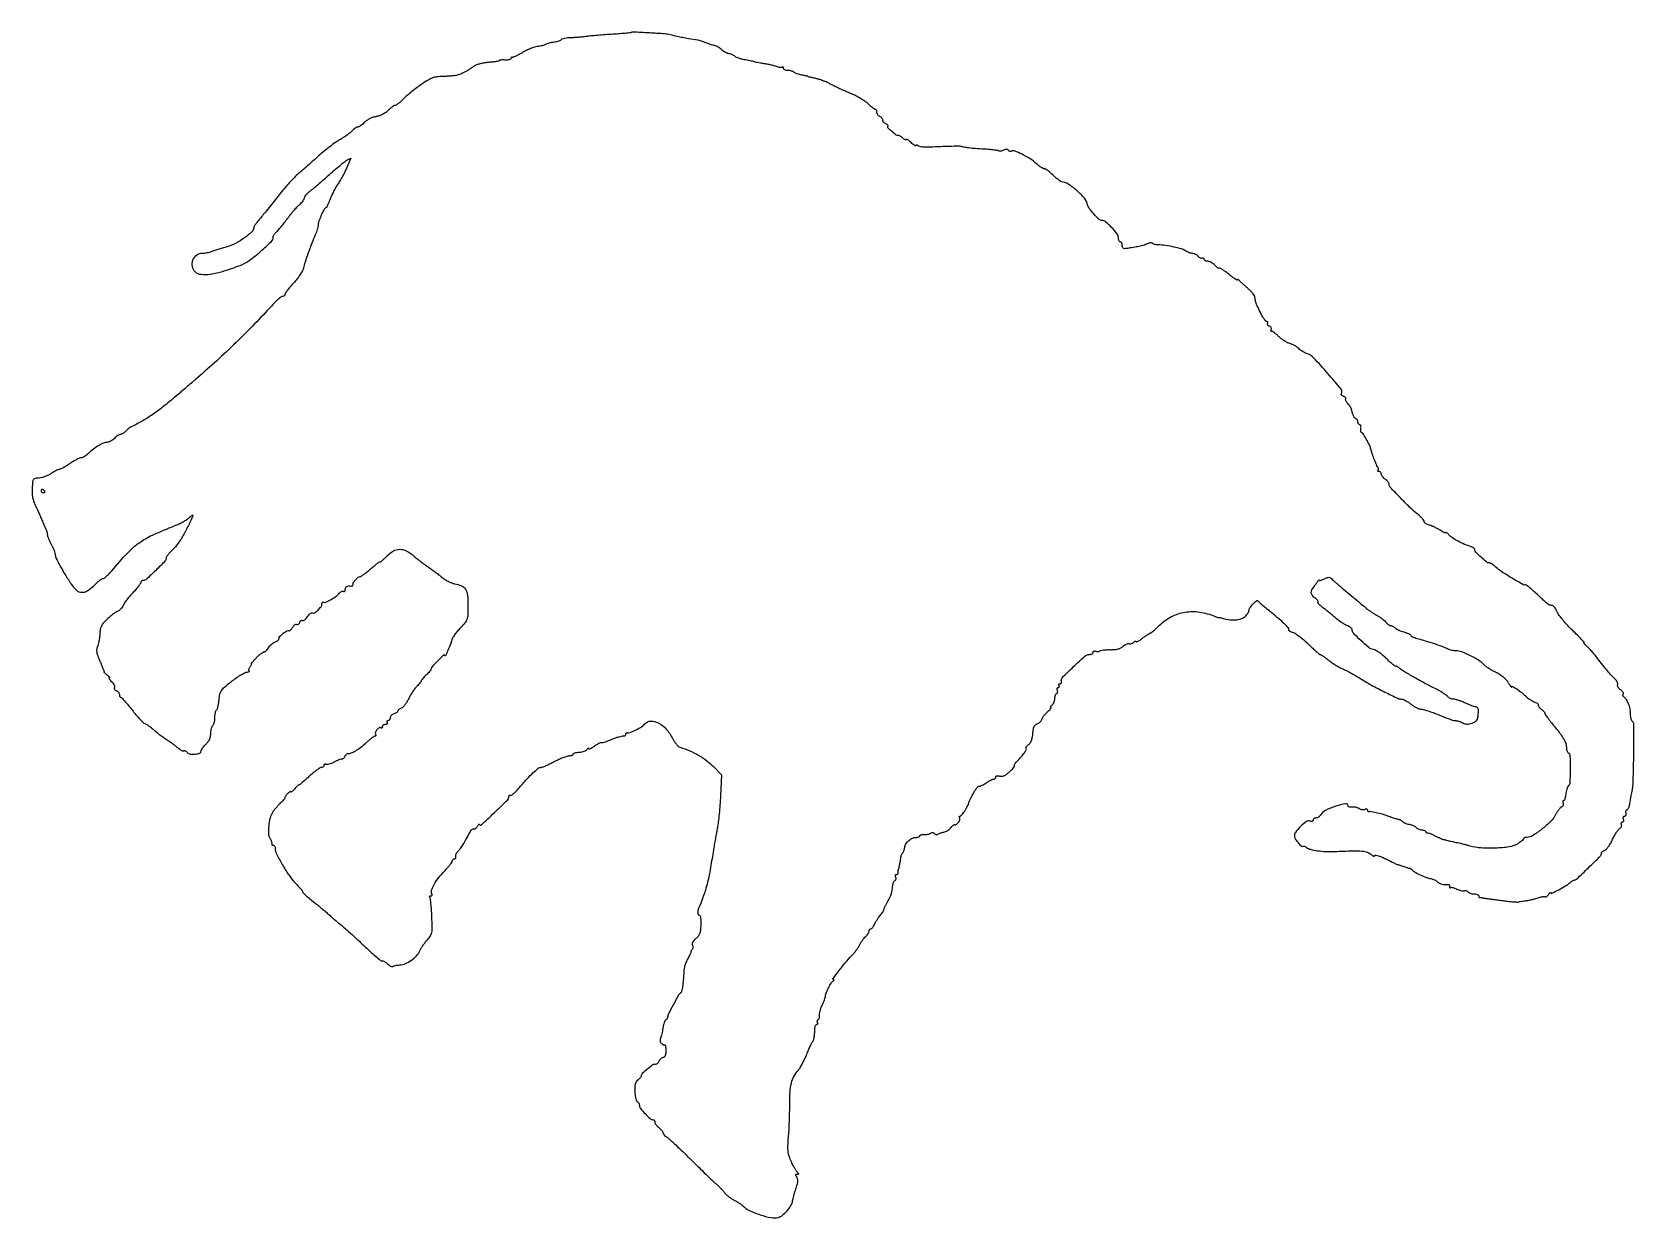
# Model space of a CAD drawing. Extents: x 0 to 823, y 1 to 610.
import ezdxf

# ---------------------------------------------------------------- set-up
doc = ezdxf.new("R2010")
doc.units = 0

msp = doc.modelspace()

# ---------------------------------------------------------------- linework, layer by layer
for points in [[(307.781026, 609.468401, -0.165433), (307.522549, 609.353199, -0.000822), (304.645051, 609.094315, -0.003597), (301.353711, 608.827504, -0.002255), (297.5, 608.560471, 0.002519), (293.451483, 608.277795, 0.002821), (289.55625, 607.963981, 0.002594), (286.242217, 607.660832, 0.015041), (284.5, 607.439279, -0.013748), (283.03538, 607.249178, -0.005801), (281.059375, 607.070899, -0.005734), (278.942492, 606.92905, -0.007448), (277, 606.850249, 0.018122), (275.234618, 606.74085, 0.024501), (273.653067, 606.506477, 0.022952), (272.39836, 606.196756, 0.179631), (271.925335, 605.842081, -0.138036), (271.506638, 605.471503, -0.02908), (270.594974, 605.094596, -0.028406), (269.450436, 604.769084, -0.023606), (268.20342, 604.551056, 0.016846), (266.908078, 604.342577, 0.016421), (265.618522, 604.045929, 0.016563), (264.504527, 603.710989, 0.057158), (263.823312, 603.390801, -0.057451), (263.151088, 603.075317, -0.017789), (262.078127, 602.756941, -0.017531), (260.843657, 602.483716, -0.018432), (259.613502, 602.30295, 0.050197), (258.157223, 601.993543, 0.018243), (256.169099, 601.276496, 0.017876), (254.035692, 600.327932, 0.020358), (252.068275, 599.266289, -0.010057), (250.263588, 598.243917, -0.014416), (248.621618, 597.417097, -0.01019), (247.239596, 596.804432, -0.172936), (246.75, 596.777765, 0.11996), (246.464379, 596.791856, 0.137264), (246.220313, 596.67023, 0.123252), (246.056974, 596.42649, 0.086498), (246, 596.099614, -0.284354), (245.794433, 595.767378, -0.058996), (245.11875, 595.524727, -0.045725), (244.149632, 595.392568, -0.028325), (243, 595.406923, 0.017409), (241.849863, 595.446395, 0.028883), (240.881193, 595.389898, 0.029029), (240.163114, 595.26364, 0.347661), (239.999807, 595.057309, -0.355543), (239.810094, 594.824406, -0.010138), (238.457539, 594.573029, -0.016266), (236.762536, 594.349785, -0.009923), (234.749807, 594.1913, 0.025912), (232.564548, 593.948738, 0.023423), (230.33999, 593.476461, 0.024126), (228.387718, 592.863397, 0.065914), (227.109732, 592.1913, -0.005798), (225.469131, 591.058768, -0.014984), (224.25246, 590.291503, -0.011594), (222.827399, 589.495348, -0.002357), (220.263569, 588.155426, -0.066207), (219.019592, 587.708869, -0.017841), (216.951077, 587.339406, -0.017743), (214.550193, 587.084956, -0.017528), (212.127522, 587, 0.022468), (208.671862, 586.844639, 0.058162), (206.233943, 586.335077, 0.051927), (203.823846, 585.241394, 0.0151), (200.363953, 583.072397, 0.012537), (197.866563, 581.307404, 0.009457), (195.210225, 579.249136, 0.009577), (192.786299, 577.218722, 0.02174), (191.053833, 575.572397, -0.015163), (189.651551, 574.204303, -0.019966), (188.288182, 573.049392, -0.017805), (187.103597, 572.190624, -0.149006), (186.478147, 572, 0.130461), (185.894827, 571.845163, 0.02637), (184.985301, 571.260075, 0.02618), (183.971073, 570.445396, 0.021888), (182.982249, 569.481105, -0.052721), (181.79129, 568.454823, -0.033548), (180.219272, 567.514966, -0.033145), (178.50282, 566.77808, -0.045202), (176.871769, 566.363504, 0.04446), (175.274331, 565.959989, 0.031515), (173.570042, 565.240839, 0.031979), (172.017312, 564.338887, 0.056668), (170.88952, 563.382399, -0.023919), (169.946739, 562.470446, -0.02775), (168.964935, 561.69983, -0.028478), (168.075115, 561.15055, -0.124664), (167.480674, 561, 0.114417), (166.909364, 560.867531, 0.033635), (166.124561, 560.415123, 0.031855), (165.283946, 559.770944, 0.029429), (164.50808, 559.008928, -0.039377), (163.508187, 558.06518, -0.0126), (161.883333, 556.82326, -0.012485), (159.99754, 555.526354, -0.013635), (158.103092, 554.364329, 0.023146), (155.90636, 552.958712, 0.009271), (153.030054, 550.843689, 0.009151), (150.009123, 548.445984, 0.011414), (147.297092, 546.105401, -0.0022), (144.62258, 543.709814, -0.001749), (141.714411, 541.146046, -0.001767), (139.00201, 538.788553, -0.004435), (137.002686, 537.093906, 0.025807), (135.029936, 535.271381, 0.009018), (132.380549, 532.457642, 0.008928), (129.571361, 529.25105, 0.010308), (127.013261, 526.093906, -0.002597), (124.494382, 522.885254, -0.002208), (121.802786, 519.523606, -0.002225), (119.325073, 516.484704, -0.006276), (117.557667, 514.390712, 0.011433), (116.195028, 512.742081, 0.015457), (115.045065, 511.187625, 0.012418), (114.171557, 509.857807, 0.139991), (114, 509.257074, -0.211165), (113.070118, 507.153463, -0.029149), (109.262193, 504.073612, -0.03329), (104.659666, 501.21845, -0.051641), (100.332448, 499.462453, 0.003085), (97.931024, 498.74982, 0.003084), (95.538522, 498.007596, 0.003016), (93.45793, 497.3342, 0.01221), (92.202947, 496.885364, -0.027182), (91.156383, 496.546035, -0.017211), (89.905628, 496.260076, -0.01728), (88.653938, 496.063482, -0.030317), (87.607935, 496, 0.153599), (84.591618, 495.051007, 0.145225), (82.581097, 492.527487, 0.147655), (82.290753, 489.34952, 0.159623), (83.828741, 486.654988, 0.161843), (86.888379, 485.308184, 0.058091), (91.710262, 485.415705, 0.040397), (98.281664, 486.878966, 0.016419), (106.951154, 489.87448, 0.064352), (111.563546, 492.358687, 0.022432), (117.499734, 497.036845, 0.016362), (122.933009, 502.048, 0.200907), (124, 504.596252, -0.105042), (124.114881, 505.137051, -0.03999), (124.485353, 505.817503, -0.037401), (125.020034, 506.516081, -0.037525), (125.652265, 507.126369, 0.039229), (126.531245, 507.980636, 0.007123), (128.009338, 509.710794, 0.007632), (129.683796, 511.792142, 0.006854), (131.356141, 513.998814, -0.009991), (133.075787, 516.238571, -0.00984), (134.892077, 518.419409, -0.009756), (136.557368, 520.26667, -0.036696), (137.703875, 521.32258, 0.032933), (138.582572, 522.119718, 0.035492), (139.325513, 523.00674, 0.038035), (139.844394, 523.852593, 0.119111), (140, 524.496522, -0.142753), (140.195431, 525.167079, -0.032312), (140.903215, 526.1342, -0.030947), (141.897752, 527.184244, -0.025761), (143.074776, 528.173942, 0.012418), (144.691914, 529.461668, 0.003225), (147.228009, 531.614166, 0.003278), (150.087369, 534.105728, 0.00334), (152.895672, 536.618963, -0.005864), (155.634379, 539.045134, -0.006913), (158.28458, 541.274681, -0.006129), (160.568099, 543.096192, -0.042442), (161.767616, 543.875632), (163.893439, 545.013338), (161.816175, 540.256669, -0.013377), (160.821751, 538.136109, -0.008172), (159.541276, 535.686073, -0.008189), (158.192349, 533.298733, -0.014382), (156.988846, 531.376771, 0.017023), (155.848573, 529.534218, 0.012204), (154.696361, 527.403467, 0.012347), (153.697765, 525.318236, 0.025793), (153.046435, 523.640699, -0.017187), (152.520851, 522.214793, -0.020792), (151.927571, 520.918075, -0.01991), (151.347947, 519.883031, -0.117263), (150.911893, 519.445547, 0.138506), (149.92325, 518.367058, 0.015837), (148.519212, 515.34582, 0.018726), (147.321803, 512.220792, 0.082301), (147, 510.279005, -0.057372), (146.91099, 509.505837, -0.015447), (146.592817, 508.310408, -0.015433), (146.144443, 506.965884, -0.015418), (145.613844, 505.651129, 0.011037), (143.850964, 501.390882, 0.00694), (141.97099, 496.341115, 0.006551), (140.340041, 491.570381, 0.024657), (139.506261, 488.522218, -0.070117), (138.960149, 487.061192, -0.021323), (137.741566, 485.029905, -0.020893), (136.165485, 482.844341, -0.021372), (134.423778, 480.815059, 0.010223), (132.72915, 478.927452, 0.014307), (131.299485, 477.168602, 0.010582), (130.196082, 475.663954, 0.154099), (130, 475.042841, -0.117362), (129.90426, 474.640575, -0.095741), (129.632812, 474.289524, -0.088229), (129.227457, 474.0434, -0.081161), (128.75, 473.942774, 0.163143), (128.018761, 473.659838, 0.010309), (126.251563, 472.1309, 0.014295), (124.197943, 470.16946, 0.010086), (122, 467.85505, -0.00877), (113.310836, 458.657112, -0.007076), (103.667397, 449.076255, -0.007056), (93.72101, 439.737888, -0.008535), (84.118086, 431.269494, 0.000274), (82.714722, 430.072557, 0.000071), (80.459393, 428.146286, 0.000072), (77.890033, 425.950525, 0.000074), (75.339421, 423.769494, -0.007738), (68.050636, 417.727763, -0.01733), (62.291575, 413.422057, -0.021203), (57.048475, 410.098762, -0.020202), (51.458903, 407.173593, 0.031825), (50.580263, 406.687451, 0.020521), (49.626294, 406.020664, 0.020628), (48.743518, 405.288634, 0.036142), (48.086458, 404.604176, -0.040567), (47.48671, 403.99037, -0.038782), (46.787065, 403.471227, -0.041332), (46.095758, 403.112883, -0.099226), (45.532543, 403, 0.111796), (44.939965, 402.865827, 0.034438), (44.137424, 402.4125, 0.032529), (43.282795, 401.765408, 0.030542), (42.5, 401, -0.045629), (41.668605, 400.234683, -0.039064), (40.669398, 399.5875, -0.040883), (39.660509, 399.143061, -0.0835), (38.809829, 399, 0.098757), (36.923795, 398.623814, 0.034629), (34.439999, 397.383991, 0.031633), (31.736355, 395.55232, 0.026532), (29.113636, 393.29003, -0.027213), (28.094739, 392.41357, -0.028987), (27.007188, 391.672696, -0.030241), (26.004355, 391.151125, -0.105168), (25.293812, 391, 0.104002), (24.489306, 390.83083, 0.015817), (23.000577, 390.11875, 0.017132), (21.27452, 389.148635, 0.014085), (19.5, 388, -0.011513), (17.745015, 386.851157, -0.014803), (16.07815, 385.88125, -0.012622), (14.655722, 385.154873, -0.112192), (13.974195, 385, 0.098911), (13.345366, 384.874375, 0.019227), (12.289679, 384.386619, 0.019749), (11.084443, 383.711267, 0.017134), (9.876267, 382.911894, -0.040047), (8.518301, 382.10024, -0.027051), (6.858775, 381.389613, -0.0273), (5.168223, 380.874226, -0.047817), (3.721896, 380.661894, 0.035981), (1.770886, 380.422413, 0.195016), (0.896132, 379.85022, 0.124843), (0.457028, 378.676291, 0.011581), (0.187674, 375.565501, 0.028404), (0.171427, 373.033788, 0.03618), (0.457165, 370.716832, 0.035868), (1.076778, 368.449278, 0.027167), (2.064358, 366.065501, -0.003232), (2.975031, 364.134241, -0.002841), (3.901156, 362.106741, -0.002855), (4.716014, 360.267681, -0.008583), (5.243356, 359, 0.00566), (5.686931, 357.915861, 0.004163), (6.202012, 356.724298, 0.004207), (6.708199, 355.605132, 0.009354), (7.116671, 354.763569, -0.029134), (7.454949, 353.990203, -0.021581), (7.740522, 353.101538, -0.021958), (7.937552, 352.236158, -0.045019), (8, 351.543985, 0.077314), (8.123651, 350.749104, 0.017215), (8.5875, 349.450514, 0.017482), (9.234408, 347.972052, 0.016086), (10, 346.5, -0.016725), (10.772218, 345.010564, -0.016973), (11.439107, 343.480034, -0.017015), (11.92736, 342.112603, -0.064162), (12.090576, 341.219584, 0.098543), (12.56632, 339.349212, 0.012816), (14.444117, 335.663098, 0.013784), (17.035402, 331.182702, 0.008957), (20.262545, 326.146092, 0.065305), (22.970792, 323.046847, 0.168367), (25.684395, 321.935863, 0.158867), (28.612964, 322.715274, 0.056512), (32, 325.5, -0.016181), (33.385916, 326.840277, -0.020952), (34.744765, 327.971875, -0.01921), (35.930043, 328.807522, -0.14492), (36.580178, 329, 0.162947), (37.224968, 329.215865, 0.019404), (38.407853, 330.182069, 0.02152), (39.758166, 331.48294, 0.016108), (41.134011, 333.024065, -0.013723), (49.257481, 342.211232, -0.049592), (55.120616, 347.355894, -0.048752), (61.932172, 351.289374, -0.012952), (73.5, 356.18509, 0.018522), (75.589335, 357.096906, 0.015569), (77.732483, 358.211769, 0.015852), (79.626632, 359.353658, 0.041198), (80.887177, 360.325049, -0.026692), (82.42383, 361.581826, -0.701458), (82.73197, 361.374956, -0.051724), (82.231555, 359.992081, -0.00131), (79.313499, 354, -0.01976), (77.832649, 351.258884, -0.015357), (76.016256, 348.397064, -0.015613), (74.154877, 345.830571, -0.035873), (72.563499, 344.053833, 0.014615), (71.198766, 342.654575, 0.019398), (70.046778, 341.30038, 0.017022), (69.186962, 340.1262, 0.150628), (69, 339.519673, -0.194188), (68.348431, 337.905264, -0.007357), (63.678773, 333.202994, -0.00749), (58.878203, 328.647733, -0.188228), (57.218555, 328, 0.08046), (56.753112, 327.924613, 0.09152), (56.35795, 327.706845, 0.100738), (56.093749, 327.382651, 0.121338), (56, 327.002025, -0.154723), (55.813738, 326.414512, -0.011553), (54.802527, 325.048172, -0.015134), (53.485036, 323.453481, -0.010891), (51.923496, 321.752025, 0.013943), (50.296284, 319.957149, 0.014092), (48.777597, 318.080567, 0.014018), (47.549333, 316.375144, 0.054125), (46.938504, 315.224374, -0.05048), (46.460601, 314.308002, -0.04112), (45.778413, 313.435838, -0.042677), (45.007152, 312.732283, -0.079592), (44.265008, 312.331298, 0.063975), (43.350419, 311.873259, 0.014045), (41.916909, 310.849512, 0.014398), (40.315171, 309.562064, 0.01339), (38.75, 308.153976, 0.022716), (36.884786, 306.214874, 0.057782), (35.775731, 304.611443, 0.071125), (35.195177, 303.009429, 0.05146), (35, 301.11805, -0.026032), (34.918897, 299.561371, -0.016225), (34.670103, 297.750774, -0.016272), (34.30763, 295.976706, -0.02823), (33.876948, 294.53625, 0.045368), (33.392723, 292.688526, 0.076602), (33.372393, 291.090739, 0.05659), (33.848923, 289.249421, 0.015291), (35.015829, 286.465252, -0.005627), (35.867979, 284.537448, -0.008806), (36.552963, 282.858355, -0.003682), (37.097088, 281.423058, -0.228141), (37.072292, 281.158934, 0.309634), (37.084191, 280.95519, 0.023597), (37.460802, 280.513524, 0.025917), (38.001991, 279.993218, 0.016313), (38.683411, 279.440737, -0.019699), (39.330415, 278.908861, -0.048883), (39.746064, 278.458797, -0.128911), (39.865406, 278.169759, -0.441658), (39.75, 278.031803, 0.479943), (39.623926, 277.860144, 0.073875), (39.818527, 277.411128, 0.039158), (40.306792, 276.748051, 0.018104), (41.036475, 275.963525, -0.036305), (41.772, 275.112659, -0.048677), (42.298527, 274.240155, -0.058079), (42.561497, 273.471563, -0.194189), (42.473092, 272.956463, 0.154848), (42.368308, 272.539699, 0.122953), (42.508687, 272.094756, 0.097297), (42.883569, 271.687702, 0.066631), (43.436618, 271.385948, -0.071345), (44.034297, 271.052528, -0.06366), (44.540757, 270.553054, -0.066843), (44.883498, 269.97037, -0.099885), (45, 269.393011, 0.051549), (45.055518, 268.855945, 0.068017), (45.220313, 268.392791, 0.084497), (45.463468, 268.070439, 0.172072), (45.75, 267.944149, -0.189689), (46.203141, 267.725674, -0.00489), (47.748438, 266.022511, -0.009708), (49.529543, 263.940416, -0.006397), (51.5, 261.480832, 0.009734), (53.524439, 258.988133, 0.01281), (55.471875, 256.799678, 0.010295), (57.167599, 255.062752, 0.109631), (58, 254.542708, -0.05452), (58.769471, 254.171995, -0.01344), (59.940625, 253.396676, -0.013596), (61.241392, 252.430539, -0.013226), (62.5, 251.386501, 0.012411), (63.934652, 250.192474, 0.006311), (65.79375, 248.759503, 0.006265), (67.749737, 247.3288, 0.00932), (69.5, 246.130475, -0.007058), (71.170862, 244.997579, -0.006201), (72.883549, 243.768797, -0.006242), (74.401687, 242.621318, -0.018576), (75.401444, 241.78458, 0.030408), (76.183342, 241.161018, 0.041603), (76.960318, 240.706548, 0.047691), (77.628473, 240.462054, 0.205067), (78.038137, 240.52357, -0.174748), (78.400402, 240.599865, -0.075855), (78.878865, 240.457163, -0.061828), (79.394662, 240.130345, -0.047486), (79.867713, 239.659397, 0.187873), (81.3618, 238.830213, 0.061111), (83.931208, 238.79637, 0.065189), (86.263909, 239.364982, 0.309749), (87, 240.439185, -0.125518), (87.157375, 241.056211, -0.028174), (87.734375, 241.985202, -0.02752), (88.543018, 243.011883, -0.023612), (89.5, 244, 0.045148), (90.597539, 245.235401, 0.054372), (91.378932, 246.576694, 0.055334), (91.84318, 248.034463, 0.049479), (92, 249.615297, -0.028328), (92.073479, 250.911176, -0.034681), (92.29375, 252.103929, -0.037169), (92.613698, 253.049555, -0.155399), (93, 253.5, 0.154739), (93.386245, 253.949206, 0.037412), (93.70625, 254.888525, 0.034862), (93.926511, 256.072977, 0.028549), (94, 257.359017, -0.026297), (94.068966, 258.669408, -0.028699), (94.275205, 259.927024, -0.029853), (94.575139, 260.971584, -0.110227), (94.936868, 261.55, 0.117165), (95.319446, 262.180814, 0.020842), (95.690514, 263.520385, 0.02153), (95.998268, 265.160382, 0.017946), (96.186868, 266.92365, -0.038726), (96.584466, 269.589002, -0.09443), (97.379664, 271.399762, -0.063698), (98.976755, 273.18682, -0.010825), (102.5, 276.110114, -0.013718), (104.93775, 277.938481, -0.017152), (107.300521, 279.492515, -0.015478), (109.339781, 280.650732, -0.113594), (110.416667, 280.936464, 0.033844), (111.108191, 281.006406, 0.088241), (111.577028, 281.174621, 0.208949), (111.747959, 281.40501, 0.25847), (111.675343, 281.657991, -0.171918), (111.507446, 282.010146, -0.082297), (111.537806, 282.516912, -0.066538), (111.753708, 283.095866, -0.050768), (112.131121, 283.657991, 0.022414), (112.521326, 284.17352, 0.049295), (112.760045, 284.605785, 0.100566), (112.819014, 284.888539, 0.415722), (112.708125, 285, -0.611429), (112.634526, 285.143737, -0.012472), (113.258554, 285.965855, -0.01504), (114.159439, 287.026161, -0.007966), (115.33568, 288.288016, -0.014984), (116.599402, 289.52474, -0.022608), (117.777889, 290.516213, -0.018946), (118.775864, 291.223163, -0.256362), (119.206068, 291.256151, 0.258583), (119.580727, 291.28645, 0.040459), (120.184537, 291.762515, 0.036397), (120.868427, 292.49734, 0.024182), (121.545528, 293.42914, -0.037053), (122.311301, 294.427914, -0.031023), (123.260332, 295.367855, -0.032145), (124.240642, 296.119751, -0.070791), (125.08946, 296.528393, 0.053047), (125.820176, 296.848879, 0.059035), (126.438779, 297.30682, 0.067334), (126.859576, 297.825964, 0.137527), (127, 298.326841, -0.199709), (127.450299, 299.409266, -0.035335), (129.150343, 300.875516, -0.035443), (131.041903, 302.088468, -0.19568), (132.220143, 302.222015, 0.219877), (132.569614, 302.278144, 0.04945), (133.046002, 302.672079, 0.042426), (133.554078, 303.279917, 0.030018), (134.020316, 304.037961, -0.047275), (134.504078, 304.766956, -0.069975), (135.064174, 305.289492, -0.093564), (135.60949, 305.535906, -0.200473), (136.057236, 305.464626, 0.156564), (136.468619, 305.362659, 0.122727), (136.90862, 305.504513, 0.096597), (137.311998, 305.879322, 0.065867), (137.611848, 306.430874, -0.057999), (137.903481, 306.987949, -0.088731), (138.284053, 307.376408, -0.118945), (138.689625, 307.539282, -0.176466), (139.060853, 307.462391, 0.25104), (139.502799, 307.435106, 0.060799), (140.147733, 307.832031, 0.048015), (140.87014, 308.531276, 0.031433), (141.565452, 309.459548, -0.035818), (142.269274, 310.382227, -0.053515), (143.017223, 311.066021, -0.069147), (143.696405, 311.433202, -0.231801), (144.185974, 311.385062, 0.29332), (145.24023, 311.40305, 0.043038), (146.991276, 312.800953, 0.044271), (148.540729, 314.558444, 0.159863), (149, 315.958187, -0.07298), (149.056174, 316.340991, -0.110369), (149.220313, 316.633571, -0.136059), (149.464684, 316.789943, -0.14254), (149.75, 316.794397, 0.180338), (150.982065, 316.904685, 0.017125), (153.711272, 318.326801, 0.022319), (156.372222, 319.992267, 0.068658), (157.93614, 321.423053, -0.048583), (158.495454, 321.977448, -0.062757), (159.108003, 322.360243, -0.076772), (159.6784, 322.524232, -0.171729), (160.113307, 322.429973, 0.164171), (160.449263, 322.351971, 0.190638), (160.739534, 322.500904, 0.123371), (160.935851, 322.88313, 0.057307), (161, 323.440983, -0.125937), (161.227014, 324.32799, -0.149401), (161.84371, 324.929676, -0.109421), (162.862451, 325.199044, -0.049321), (164.25, 325.118421, 0.147399), (164.535551, 325.157523, 0.119379), (164.779687, 325.349518, 0.097417), (164.943879, 325.670736, 0.06969), (165, 326.071429, -0.146318), (165.319169, 327.138744, -0.04238), (166.392701, 328.505371, -0.042084), (167.67244, 329.664796, -0.159579), (168.678571, 330.01562, 0.148219), (169.183939, 330.179349, 0.007862), (170.574253, 331.178912, 0.011797), (172.202997, 332.44991, 0.008272), (173.978459, 333.953828, -0.007316), (175.719237, 335.434097, -0.012055), (177.238084, 336.627442, -0.00571), (178.527907, 337.568714, -0.366277), (178.786154, 337.54718, 0.379476), (179.030578, 337.532492, 0.009086), (179.98609, 338.310772, 0.015339), (181.1223, 339.332462, 0.00924), (182.408714, 340.608972, -0.069736), (185.694676, 343.16327, -0.128491), (188.939817, 344.047221, -0.121912), (192.321563, 343.247307, -0.059331), (196.023903, 340.75, 0.00844), (197.734326, 339.323703, 0.005382), (199.768918, 337.720312, 0.005406), (201.798539, 336.190644, 0.010012), (203.484035, 335, -0.0077), (205.13734, 333.843517, -0.004659), (207.060752, 332.426029, -0.004666), (208.944763, 330.982599, -0.008175), (210.473016, 329.748183, 0.032701), (211.980801, 328.647894, 0.023652), (213.788955, 327.61805, 0.024034), (215.608057, 326.800491, 0.046967), (217.134084, 326.36092, -0.05553), (220.772268, 325.245304, -0.154585), (222.766373, 323.513113, -0.114047), (223.741845, 320.586369, -0.023655), (224, 315.132864, -0.009751), (223.905501, 310.287543, -0.072788), (223.48491, 308.031597, -0.091915), (222.460773, 306.213317, -0.019941), (220.030908, 303.531493, 0.017984), (218.483399, 301.836895, 0.019883), (217.115161, 300.089637, 0.019698), (216.07278, 298.516482, 0.089206), (215.678582, 297.493641, -0.044415), (215.035098, 295.244713, -0.01446), (213.700155, 292.055062, -0.014674), (212.39206, 289.378834, -0.76685), (212.039142, 289.458338, 0.642519), (211.549173, 289.658472, 0.008751), (208.503886, 286.694201, 0.008255), (205.452617, 283.514993, 0.189303), (205, 282.362351, -0.163035), (204.879163, 282.001615, -0.014145), (204.265625, 281.234692, -0.01744), (203.457598, 280.346023, -0.012652), (202.5, 279.41242, 0.011865), (201.542348, 278.481699, 0.01655), (200.734375, 277.60184, 0.012948), (200.116607, 276.843874, 0.165986), (200, 276.502294, -0.154848), (199.891512, 276.160388, -0.013484), (199.339062, 275.420673, -0.016711), (198.611819, 274.560512, -0.012203), (197.75, 273.653189, 0.035129), (196.746041, 272.494234, 0.01529), (195.573437, 270.827355, 0.015043), (194.43042, 268.973007, 0.019384), (193.5, 267.201192, -0.026206), (192.605717, 265.55319, -0.029276), (191.573438, 264.070282, -0.03048), (190.555738, 262.92756, -0.117389), (189.75, 262.435161, 0.04187), (189.080355, 262.153194, 0.051206), (188.514062, 261.778484, 0.059673), (188.124611, 261.372582, 0.162794), (188, 261, -0.178642), (187.860968, 260.623283, -0.055102), (187.4125, 260.20247, -0.047252), (186.76551, 259.806627, -0.036842), (186, 259.5, 0.06077), (185.235286, 259.150468, 0.063046), (184.5875, 258.63086, 0.069989), (184.148573, 258.027698, 0.122947), (184, 257.432612, -0.07227), (183.920455, 256.88516, -0.087217), (183.688914, 256.42083, -0.10045), (183.344831, 256.110416, -0.134241), (182.940983, 256, 0.108972), (182.586039, 255.921712, 0.182303), (182.3746, 255.70625, 0.161196), (182.343488, 255.3821, 0.082592), (182.5, 255, -0.139169), (182.607943, 254.620352, -0.191142), (182.478525, 254.29375, -0.138808), (182.110654, 254.073267, -0.066118), (181.559017, 254, 0.073205), (180.963293, 253.912311, 0.087759), (180.457961, 253.657292, 0.10055), (180.120145, 253.278237, 0.132648), (180, 252.833333, -0.053143), (179.956815, 252.428169, -0.159886), (179.818155, 252.19122, -0.258189), (179.615847, 252.146212, -0.125392), (179.380952, 252.285714, 0.337871), (178.51239, 252.402574, 0.082952), (177.320064, 251.431581, 0.074494), (176.427899, 250.049182, 0.249486), (176.495259, 249.007671, -0.063974), (176.67029, 248.621756, -0.135278), (176.679773, 248.296003, -0.191517), (176.527792, 248.082339, -0.144512), (176.248855, 248, 0.143235), (175.756527, 247.856009, 0.015602), (174.77142, 247.181669, 0.018095), (173.629205, 246.281092, 0.013666), (172.439838, 245.214193, -0.021521), (169.640634, 242.781459, -0.026808), (166.833835, 240.782619, -0.028275), (164.3356, 239.389504, -0.113522), (162.642172, 239, 0.094721), (162.052907, 238.887358, 0.066834), (161.463381, 238.55665, 0.064651), (160.962971, 238.067696, 0.075504), (160.634814, 237.490725, -0.047378), (160.355771, 236.929056, -0.06339), (159.997294, 236.48792, -0.079079), (159.61838, 236.226478, -0.180851), (159.277826, 236.196328, 0.142743), (158.802841, 236.189659, 0.015839), (157.765172, 235.83506, 0.018268), (156.533354, 235.317891, 0.013834), (155.220632, 234.664736, -0.024641), (153.89391, 234.040003, -0.031836), (152.619456, 233.607508, -0.033198), (151.549784, 233.393858, -0.172774), (150.970632, 233.51815, 0.085841), (150.599908, 233.667218, 0.164687), (150.285123, 233.630732, 0.17987), (150.07552, 233.415878, 0.104653), (150, 233.059017, -0.116968), (149.903994, 232.654235, -0.099633), (149.632812, 232.307953, -0.092052), (149.22739, 232.073539, -0.08322), (148.75, 231.989335, 0.144545), (148.023393, 231.768041, 0.01286), (146.437185, 230.66306, 0.015939), (144.587636, 229.209609, 0.011755), (142.631908, 227.489335, -0.00492), (140.728972, 225.768791, -0.007529), (139.042651, 224.318742, -0.003258), (137.585312, 223.119294, -0.172202), (137.249203, 223, 0.171197), (136.957677, 222.897169, 0.014189), (136.33724, 222.367553, 0.017666), (135.620056, 221.671712, 0.012682), (134.867295, 220.84699, -0.015657), (134.149692, 220.070121, -0.035179), (133.548518, 219.539231, -0.07123), (133.149747, 219.315733, -0.526798), (133, 219.418419, 0.402406), (132.866388, 219.557552, 0.130145), (132.559375, 219.489428, 0.054319), (132.076644, 219.169199, 0.022791), (131.5, 218.642857, 0.021608), (130.925778, 218.016736, 0.025502), (130.440625, 217.375872, 0.025652), (130.092464, 216.802489, 0.124235), (130, 216.436099, -0.15476), (129.875817, 216.044496, -0.017511), (129.306266, 215.294021, -0.019879), (128.542815, 214.430479, -0.014921), (127.638353, 213.540641, 0.017847), (126.616057, 212.523034, 0.011276), (125.494292, 211.268178, 0.011321), (124.446297, 209.983458, 0.020399), (123.655778, 208.878092, 0.08096), (122.375589, 205.999588, 0.038931), (121.65397, 202.013223, 0.038534), (121.558941, 198.092204, 0.114282), (122.298788, 195.522938, -0.021797), (122.714274, 194.693454, -0.025627), (123.0317, 193.873925, -0.02583), (123.225145, 193.165715, -0.123378), (123.212452, 192.75, 0.135841), (123.210737, 192.464615, 0.137301), (123.356158, 192.220313, 0.114349), (123.633859, 192.056379, 0.07654), (124, 192, -0.159433), (124.381419, 191.875206, -0.096855), (124.70625, 191.523205, -0.078564), (124.925607, 190.997596, -0.05971), (125, 190.376867, 0.116751), (125.670408, 187.544913, 0.015213), (128.63922, 182.049633, 0.018826), (132.119652, 176.539932, 0.04219), (135.25, 172.711177, -0.005933), (136.687087, 171.192612, -0.008964), (137.898438, 169.833688, -0.00444), (138.886792, 168.663217, -0.174839), (139, 168.349364, 0.192101), (139.270914, 167.670251, 0.01759), (140.592813, 166.371759, 0.0141), (142.759294, 164.497938, 0.003293), (146.5, 161.48345, -0.003486), (148.524237, 159.850906, -0.003777), (150.471875, 158.232888, -0.003559), (152.120774, 156.821653, -0.01828), (153, 156, 0.016356), (153.85659, 155.193308, 0.003601), (155.38125, 153.868183, 0.003743), (157.167185, 152.361445, 0.003592), (159, 150.860619, -0.010512), (161.260534, 148.956681, -0.003477), (164.499731, 146.069764, -0.003461), (168.047495, 142.818394, -0.003924), (171.403341, 139.650461, 0.006768), (174.483316, 136.775914, 0.010938), (177.189295, 134.424039, 0.004845), (179.511752, 132.530783, 0.316974), (180.001897, 132.501173, -0.223746), (180.400559, 132.546548, -0.041785), (181.09361, 132.244972, -0.037575), (181.908144, 131.723953, -0.026467), (182.742107, 131.025637, 0.02949), (183.570356, 130.340575, 0.045287), (184.367388, 129.861091, 0.056252), (185.027215, 129.62866, 0.25846), (185.403283, 129.736616, -0.124265), (185.818417, 129.984409, -0.021127), (186.718684, 130.212965, -0.021934), (187.823545, 130.394118, -0.017981), (189.015969, 130.492952, 0.089967), (191.880803, 131.152227, 0.053485), (194.941884, 132.87456, 0.052993), (197.607167, 135.237125, 0.080989), (199.291473, 137.819047, -0.032116), (199.936221, 139.055659, -0.01484), (200.92223, 140.578859, -0.01463), (202.057046, 142.124126, -0.019689), (203.177995, 143.449408, 0.041804), (204.732389, 145.461027, 0.096435), (205.441835, 147.226774, 0.053311), (205.649163, 149.711559, 0.006247), (205.449977, 155.277819, 0.005485), (205.244275, 158.746512, 0.007831), (204.97978, 161.819332, 0.004706), (204.693756, 164.387001, 0.108732), (204.451539, 165.078411, -0.098749), (204.32058, 165.429832, -0.175953), (204.377701, 165.729283, -0.169511), (204.616643, 165.929783, -0.090826), (205, 166, 0.090113), (205.383703, 166.069719, 0.168859), (205.623299, 166.2691, 0.176523), (205.6814, 166.566796, 0.099546), (205.551863, 166.916084, -0.218563), (205.311102, 168.860159, -0.054834), (206.637089, 171.855923, -0.039961), (209.262466, 175.643321, -0.018175), (213.25, 180.16812, 0.015352), (214.303067, 181.349564, 0.019768), (215.192187, 182.500458, 0.017928), (215.849985, 183.49925, 0.137492), (216, 184.034478, -0.111431), (216.083119, 184.402809, -0.100068), (216.318229, 184.716378, -0.094607), (216.669694, 184.926726, -0.087889), (217.083333, 185, 0.12837), (217.461851, 185.098809, 0.145129), (217.723061, 185.367188, 0.123641), (217.821205, 185.772482, 0.080319), (217.739852, 186.25, -0.124456), (217.691839, 186.838521, -0.058466), (217.906499, 187.576576, -0.052686), (218.328687, 188.340084, -0.050462), (218.906518, 189.010685, 0.040746), (220.154012, 190.402931, 0.021198), (221.484711, 192.31998, 0.016467), (222.982826, 194.868312, 0.007689), (224.76245, 198.26051, -0.030964), (225.359183, 199.279715, -0.049921), (225.999971, 200.05398, -0.066595), (226.588118, 200.498031, -0.273336), (227.017025, 200.489478, 0.196019), (227.423735, 200.421151, 0.090118), (227.92731, 200.634317, 0.068559), (228.450197, 201.090237, 0.047434), (228.908131, 201.728968, -0.018821), (229.307361, 202.358942, -0.053633), (229.645244, 202.752323, -0.189681), (229.854699, 202.835758, -0.403974), (229.969591, 202.725749, 0.638699), (230.774548, 202.390378, 0.004911), (237.508042, 208.686454, 0.004823), (244.236932, 215.228329, 0.200068), (245, 217.059017, -0.082987), (245.061293, 217.425766, -0.161636), (245.239273, 217.659069, -0.182014), (245.504305, 217.723512, -0.108425), (245.814547, 217.614616, 0.308216), (246.321026, 217.637109, 0.019283), (247.54586, 218.629403, 0.023082), (248.997272, 220.024492, 0.014563), (250.564547, 221.776137, -0.009207), (254.403513, 226.160307, -0.019955), (257.544684, 229.351419, -0.021129), (260.047225, 231.50734, -0.168795), (261.464987, 232, 0.094237), (262.230135, 232.145503, 0.0089), (264.001679, 232.88125, 0.011141), (266.095753, 233.851078, 0.008547), (268.340336, 235, -0.013569), (270.640732, 236.148487, -0.015446), (272.903834, 237.11875, -0.014728), (274.863862, 237.822432, -0.078971), (275.981104, 238, 0.037147), (276.75427, 238.057521, 0.055884), (277.406949, 238.231267, 0.073323), (277.853151, 238.485684, 0.230508), (278, 238.787292, -0.282207), (278.196398, 239.107547, -0.039922), (278.94315, 239.415183, -0.035781), (279.980403, 239.668407, -0.02297), (281.210724, 239.819233, 0.03284), (282.496513, 240.002669, 0.036127), (283.705649, 240.349821, 0.038875), (284.680269, 240.796239, 0.125024), (285.195411, 241.281941, -0.028707), (285.495261, 241.698906, -0.10562), (285.746521, 241.90188, -0.332405), (285.906303, 241.873992, -0.186481), (285.984687, 241.681906, 0.46647), (286.194441, 241.512581, 0.053354), (286.857618, 241.718007, 0.035262), (287.807158, 242.209322, 0.0177), (288.934863, 242.953618, -0.017454), (290.11837, 243.735579, -0.023296), (291.247056, 244.355677, -0.021599), (292.205283, 244.775124, -0.168736), (292.684863, 244.791961, 0.139959), (293.213851, 244.780788, 0.010983), (294.582428, 245.172782, 0.014274), (296.216922, 245.731666, 0.010422), (298, 246.441492, -0.012863), (299.814562, 247.15361, -0.015762), (301.545313, 247.720889, -0.014284), (303.013396, 248.106157, -0.099948), (303.75, 248.127406, 0.082085), (304.227385, 248.124259, 0.107475), (304.632812, 248.282133, 0.121502), (304.90241, 248.575317, 0.126085), (305, 248.956163, -0.072568), (305.056182, 249.34122, -0.107545), (305.220312, 249.638802, -0.13221), (305.464635, 249.802249, -0.14335), (305.75, 249.814227, 0.159601), (307.206104, 249.921771, 0.017683), (310.286219, 251.318077, 0.021414), (313.277064, 252.966789, 0.083142), (314.872445, 254.345096, -0.216261), (317.837253, 255.786303, -0.128966), (321.726718, 254.875576, -0.090604), (325.791651, 251.673348, -0.062858), (329.08903, 246.825487, 0.026316), (329.980513, 245.284116, 0.028964), (331.00326, 243.895718, 0.030147), (332.006437, 242.825514, 0.112887), (332.79518, 242.360601, -0.024018), (337.987374, 240.430986, -0.029751), (342.599941, 238.126533, -0.03175), (346.641556, 235.442098, -0.036266), (350.123386, 232.374279), (354.183258, 228.23757), (353.671341, 217.368785, -0.006612), (353.395819, 212.804242, -0.00592), (352.991363, 208.077081, -0.005946), (352.527429, 203.841014, -0.018408), (352.075385, 201, 0.003057), (351.591243, 198.46194, 0.001685), (351.028734, 195.353125, 0.00168), (350.479511, 192.196628, 0.002696), (350.034582, 189.5, -0.001945), (348.579018, 180.594899, -0.00959), (347.642802, 175.594648, -0.015597), (346.74867, 171.867722, -0.013318), (345.580641, 168, -0.004489), (344.818535, 165.766997, -0.004853), (344.035471, 163.605548, -0.004586), (343.329179, 161.765241, -0.023277), (342.879247, 160.763569, 0.050022), (342.245175, 159.122741, 0.067212), (342.031603, 157.545311, 0.099052), (342.257652, 156.41338, 0.302836), (342.877574, 156, -0.3479), (343.210852, 155.736172, -0.025054), (343.438062, 154.498009, -0.026599), (343.567435, 152.847073, -0.016121), (343.553281, 150.886838, -0.019628), (343.343391, 148.225688, -0.058885), (342.918457, 146.455512, -0.079871), (342.182735, 145.148304, -0.063212), (341.019616, 144.014797, 0.043897), (340.107976, 143.192387, 0.065439), (339.486208, 142.318467, 0.080836), (339.199638, 141.471813, 0.133652), (339.275008, 140.725724, -0.049632), (339.449084, 140.089882, -0.052669), (339.489638, 139.444953, -0.058744), (339.399593, 138.886255, -0.127751), (339.181099, 138.514432, 0.040491), (338.917812, 138.204662, 0.033733), (338.689664, 137.837573, 0.035016), (338.526507, 137.47088, 0.074018), (338.464565, 137.166667, -0.084203), (338.376475, 136.774789, -0.010194), (338.02345, 135.961458, -0.011875), (337.557644, 135.00608, -0.009524), (337.012657, 134, 0.026614), (335.870289, 131.707396, 0.048958), (335.232465, 129.724568, 0.033176), (334.857521, 127.193296, 0.006612), (334.549015, 122.630113, -0.015819), (334.351346, 120.3351, -0.021907), (334.019504, 118.296464, -0.019297), (333.616374, 116.675544, -0.185814), (333.194299, 116.120083, 0.126548), (332.140073, 115.022965, 0.005223), (329.487901, 110.20558, 0.005811), (326.964395, 105.372441, 0.107676), (326.531882, 103.713525, -0.096722), (326.448064, 103.360888, -0.044531), (326.214553, 102.94848, -0.04186), (325.882727, 102.544688, -0.045333), (325.496383, 102.213525, 0.117721), (325.086549, 101.744731, 0.032716), (324.686948, 100.846592, 0.031104), (324.355212, 99.739074, 0.028197), (324.150195, 98.562107, -0.016327), (323.957211, 97.274146, -0.011287), (323.658682, 95.830793, -0.011394), (323.308415, 94.455102, -0.022809), (322.958014, 93.389568, 0.044205), (322.660983, 92.336701, 0.079793), (322.636517, 91.442984, 0.095577), (322.885391, 90.698109, 0.091515), (323.396211, 90.086137, 0.032692), (323.919397, 89.706784, 0.048102), (324.426326, 89.451908, 0.059651), (324.847491, 89.344106, 0.233305), (325.094574, 89.427907, -0.572057), (325.259231, 89.385188, -0.028498), (325.409961, 88.713462, -0.023038), (325.529442, 87.702911, -0.011577), (325.591709, 86.419231, -0.027541), (325.548184, 84.956686, -0.064395), (325.31677, 83.888948, -0.103188), (324.918262, 83.235588, -0.207257), (324.374328, 83, 0.12357), (323.796529, 82.854988, 0.053049), (323.134582, 82.404273, 0.048061), (322.496811, 81.747815, 0.045911), (321.98501, 80.971992, -0.035724), (321.515775, 80.22821, -0.055897), (321.002783, 79.673017, -0.075405), (320.525908, 79.372256, -0.246236), (320.165377, 79.397791, 0.307471), (319.184987, 79.35559, 0.01271), (316.274678, 77.073338, 0.014575), (313.51129, 74.651636, 0.208456), (313, 73.478555, -0.145485), (312.888631, 73.103905, -0.032925), (312.485937, 72.567213, -0.031437), (311.919904, 71.986257, -0.026032), (311.25, 71.440639, 0.095537), (310.435832, 70.564669, 0.076733), (309.927689, 69.379967, 0.053136), (309.684513, 67.724476, 0.019403), (309.682441, 65.352916, 0.02048), (309.830069, 63.48529, 0.029426), (310.124885, 61.852821, 0.0292), (310.506267, 60.60172, 0.227501), (310.932441, 60.189186, -0.109231), (311.340599, 59.944885, -0.070124), (311.686405, 59.511819, -0.065305), (311.920202, 58.964014, -0.068346), (312, 58.382963, 0.170791), (312.546396, 56.830022, 0.021152), (314.94429, 54.090149, 0.020647), (317.562771, 51.559833, 0.183775), (319.034478, 51, -0.131544), (319.402679, 50.901425, -0.100609), (319.716378, 50.624223, -0.088133), (319.927395, 50.209558, -0.073864), (320, 49.720759, 0.115942), (320.139145, 49.128761, 0.043072), (320.5875, 48.393849, 0.039803), (321.234732, 47.646083, 0.038332), (322, 47, -0.031954), (322.765419, 46.370316, -0.035955), (323.4125, 45.670999, -0.038722), (323.86577, 45.004653, -0.13072), (324, 44.5, 0.141278), (324.145821, 43.994224, 0.03859), (324.645974, 43.320412, 0.03579), (325.35739, 42.611599, 0.030642), (326.19906, 41.970759, -0.037435), (327.533743, 40.925631, -0.003246), (330.707638, 37.994536, -0.004258), (334.445561, 34.437157, -0.003294), (338.459369, 30.5, 0.001783), (342.494165, 26.518267, 0.00218), (346.296473, 22.824993, 0.00182), (349.518087, 19.745466, 0.015505), (351.010309, 18.414868, -0.015997), (352.108694, 17.43351, -0.009507), (353.356153, 16.198969, -0.00951), (354.554312, 14.919442, -0.016171), (355.5, 13.799437, 0.036005), (356.493248, 12.713506, 0.020297), (357.839357, 11.539107, 0.020175), (359.301183, 10.458769, 0.031001), (360.655259, 9.657881, -0.014681), (361.963702, 8.94053, -0.012915), (363.285958, 8.117634, -0.013087), (364.440302, 7.313095, -0.037652), (365.18004, 6.677103, 0.086696), (368.531564, 4.32247, 0.030507), (374.012355, 2.142995, 0.0296), (379.619751, 0.661467, 0.111907), (383.225797, 0.747171, 0.10839), (385.41894, 1.840837, 0.043467), (387.849832, 4.176413, 0.043502), (389.85611, 6.91905, 0.100071), (390.717277, 9.314319, -0.020664), (390.92149, 10.393715, -0.007781), (391.292818, 11.886081, -0.007692), (391.747799, 13.499795, -0.009283), (392.22631, 15, 0.008818), (393.172708, 17.957609, 0.055966), (393.455281, 19.508343, 0.10497), (393.296976, 20.62564, 0.07305), (392.688908, 21.75, -0.046888), (392.346223, 22.311582, -0.199561), (392.32304, 22.695949, -0.24368), (392.573812, 22.933841, -0.067565), (393.127555, 23.015313, 0.029472), (393.70951, 23.056165, 0.287412), (393.891615, 23.20608, 0.305631), (393.830483, 23.42618, 0.031735), (393.378024, 23.765313, -0.099828), (392.820872, 24.315104, -0.01389), (391.947486, 25.691995, -0.015438), (390.997616, 27.403696, -0.012541), (390.08365, 29.292543, -0.025934), (388.94965, 32.184239, -0.050869), (388.41015, 34.594332, -0.040506), (388.30463, 37.399253, -0.011264), (388.594542, 41.792543, 0.008819), (388.850751, 45.406033, 0.004492), (389.051745, 49.954192, 0.004461), (389.175044, 54.649062, 0.006667), (389.191464, 58.753642, -0.018674), (389.370455, 65.142138, -0.04552), (390.10309, 69.790327, -0.059834), (391.490614, 73.401558, -0.063619), (393.672011, 76.5, 0.050018), (394.53333, 77.655534, 0.01302), (395.675034, 79.675, 0.013103), (396.861684, 82.056271, 0.013044), (397.92385, 84.5, -0.004985), (398.894352, 86.835078, -0.007135), (399.804938, 88.884375, -0.004179), (400.607924, 90.58664, -0.102082), (400.92385, 91, 0.145306), (401.35639, 91.678625, 0.024649), (401.709599, 93.190067, 0.022503), (401.985643, 95.21808, 0.011924), (402.15411, 97.75, -0.039459), (402.259269, 98.611471, -0.057293), (402.4962, 99.339063, -0.07389), (402.819304, 99.835705, -0.214843), (403.184017, 100, 0.117319), (403.493845, 100.073712, 0.186073), (403.674664, 100.273452, 0.154617), (403.693071, 100.574955, 0.077089), (403.542705, 100.930902, -0.098637), (403.393909, 101.329916, -0.097849), (403.408757, 101.75669, -0.098038), (403.584685, 102.14509, -0.099441), (403.894621, 102.434872, 0.125459), (404.229393, 102.781772, 0.061439), (404.467516, 103.352499, 0.055188), (404.580663, 104.043597, 0.052673), (404.542812, 104.753971, -0.074429), (404.534231, 105.620743, -0.027443), (404.770013, 106.823643, -0.026475), (405.175855, 108.12929, -0.028777), (405.708129, 109.347793, 0.016302), (406.290705, 110.595665, 0.01257), (406.846572, 111.991257, 0.012755), (407.300226, 113.322674, 0.029463), (407.555413, 114.347793, -0.043552), (408.155931, 116.499907, -0.026116), (409.217877, 118.934024, -0.024983), (410.439203, 121.099351, -0.093878), (411.498406, 122.234687, 0.037547), (411.830693, 122.519102, 0.137461), (411.965803, 122.758058, 0.315936), (411.904706, 122.915284, 0.143319), (411.68305, 122.984687, -0.607152), (411.447671, 123.458899, -0.00556), (414.423057, 127.440907, -0.012352), (417.763641, 131.592816, -0.016854), (420.987433, 135.152358, 0.020577), (422.078437, 136.375155, 0.013617), (423.232732, 137.862081, 0.013715), (424.277087, 139.370867, 0.025768), (425.021936, 140.652358, -0.021586), (425.711008, 141.861026, -0.015917), (426.572242, 143.138586, -0.016148), (427.465494, 144.296034, -0.034304), (428.243172, 145.117295, 0.031629), (428.915497, 145.819741, 0.032952), (429.483932, 146.592242, 0.034916), (429.881157, 147.321626, 0.107635), (430, 147.867295, -0.072466), (430.063064, 148.300137, -0.087332), (430.246599, 148.667268, -0.100472), (430.519353, 148.912701, -0.133904), (430.839485, 149, 0.187655), (431.234222, 149.153556, 0.038195), (431.756542, 149.711477, 0.035402), (432.2985, 150.49467, 0.026763), (432.78253, 151.422051, -0.02274), (433.335317, 152.502254, -0.013093), (434.092712, 153.752545, -0.013065), (434.920779, 154.970834, -0.021253), (435.693045, 155.954471, 0.014397), (436.387992, 156.815072, 0.017872), (436.98152, 157.655709, 0.016351), (437.425122, 158.385232, 0.114316), (437.541916, 158.78242, -0.086533), (437.646432, 159.226833, -0.007142), (438.130677, 160.317336, -0.009387), (438.755248, 161.607141, -0.007097), (439.487349, 163, 0.013574), (440.717588, 165.416066, 0.035596), (441.425704, 167.227415, 0.036007), (441.865297, 169.108925, 0.014165), (442.208461, 171.75, -0.037081), (442.360787, 172.611487, -0.052933), (442.630422, 173.339063, -0.066411), (442.967825, 173.839407, -0.214416), (443.325097, 174, 0.203006), (443.615192, 174.122845, 0.141883), (443.783785, 174.440625, 0.09251), (443.794159, 174.925395, 0.050871), (443.638374, 175.5, -0.055937), (443.488865, 176.074366, -0.100118), (443.516384, 176.559375, -0.147206), (443.710807, 176.877514, -0.184534), (444.031385, 177, 0.077818), (444.39249, 177.056543, 0.103422), (444.680683, 177.220313, 0.11996), (444.850929, 177.464337, 0.132511), (444.881579, 177.75, -0.030259), (444.850365, 178.0738, -0.02375), (444.854559, 178.426562, -0.024306), (444.890188, 178.755239, -0.052881), (444.955889, 179, 0.036017), (445.251435, 179.969455, 0.006387), (445.649536, 181.826925, 0.007401), (446.019951, 183.822219, 0.012625), (446.262384, 185.5, -0.029544), (446.406728, 186.305465, -0.031343), (446.643095, 187.072127, -0.033025), (446.929487, 187.700315, -0.108839), (447.224747, 188.04341, 0.114573), (447.527888, 188.403841, 0.028186), (447.841856, 189.116901, 0.027378), (448.117355, 189.99608, 0.024376), (448.307815, 190.934762, -0.099239), (448.99195, 192.813204, -0.07838), (450.39424, 194.46615, -0.078449), (452.235854, 195.606024, -0.099745), (454.19113, 196, 0.044093), (454.883572, 196.061183, 0.063898), (455.468644, 196.244659, 0.083694), (455.864419, 196.514554, 0.204088), (456, 196.832881, -0.253137), (456.164733, 197.137414, -0.075996), (456.660937, 197.363413, -0.055709), (457.38804, 197.48402, -0.035049), (458.25, 197.469368, 0.039364), (459.196656, 197.461438, 0.034139), (460.180098, 197.598586, 0.035643), (461.056327, 197.848722, 0.07931), (461.660972, 198.185046, -0.069971), (462.18616, 198.49008, -0.118114), (462.686968, 198.566456, -0.13297), (463.12708, 198.406704, -0.101507), (463.480071, 198.032246, 0.110583), (463.821739, 197.682591, 0.100448), (464.291762, 197.496788, 0.095336), (464.818251, 197.504089, 0.088787), (465.319098, 197.704758, -0.040111), (465.905798, 198.008714, -0.018542), (466.710259, 198.312202, -0.018229), (467.584026, 198.570297, -0.024115), (468.396677, 198.73718, 0.072182), (469.255849, 199.001479, 0.033209), (470.280618, 199.573266, 0.03202), (471.29772, 200.329517, 0.038263), (472.146677, 201.16912, -0.015775), (472.858923, 201.939826, -0.035524), (473.455586, 202.465501, -0.072492), (473.850721, 202.684703, -0.524605), (474, 202.581581, 0.418304), (474.137493, 202.445993, 0.120238), (474.459354, 202.5293, 0.051395), (474.962658, 202.870168, 0.021853), (475.563758, 203.420901, 0.049186), (476.115835, 204.093771, 0.059573), (476.485222, 204.821308, 0.070398), (476.628282, 205.491725, 0.157085), (476.504741, 205.992329, -0.061712), (476.327564, 206.378342, -0.131396), (476.312658, 206.703997, -0.1916), (476.456682, 206.917175, -0.150629), (476.725375, 207, 0.195923), (477.159152, 207.176759, 0.023075), (477.884981, 207.954688, 0.024853), (478.691772, 209.00518, 0.017919), (479.488607, 210.25, 0.006333), (480.203896, 211.496678, 0.011199), (480.75763, 212.545313, 0.005791), (481.174073, 213.403342, 0.549902), (481.112763, 213.5, -0.542254), (481.046667, 213.601537, -0.003182), (481.596143, 214.821875, -0.008398), (482.290887, 216.274039, -0.004839), (483.173504, 218, -0.017276), (484.14788, 219.713949, -0.025614), (485.127074, 221.136977, -0.023368), (486.006185, 222.179331, -0.245958), (486.514956, 222.359921, 0.125153), (487.056096, 222.418458, 0.022865), (487.990365, 222.816202, 0.023323), (489.065898, 223.396588, 0.019326), (490.15437, 224.109921, -0.017768), (491.250957, 224.833464, -0.020215), (492.350861, 225.444789, -0.019852), (493.317769, 225.884914, -0.097169), (493.90437, 226, 0.096402), (494.322548, 226.081382, 0.097286), (494.678159, 226.313545, 0.098541), (494.916254, 226.660073, 0.101739), (495, 227.067388, -0.205189), (495.155508, 227.430372, -0.134651), (495.561863, 227.648993, -0.087151), (496.189017, 227.681654, -0.046408), (496.950617, 227.515673, 0.105776), (498.00103, 227.413925, 0.0709), (499.17266, 227.7203, 0.05456), (500.482341, 228.446605, 0.028125), (501.951341, 229.614229, 0.013557), (503.090733, 230.686235, 0.02256), (503.98287, 231.656182, 0.018747), (504.607569, 232.459381, 0.367564), (504.584057, 232.749276, -0.293113), (504.524929, 233.019852, -0.041154), (504.778858, 233.562933, -0.03629), (505.224848, 234.2259, -0.022912), (505.833333, 234.933048, 0.011204), (508.13262, 237.481968, 0.02559), (509.720602, 239.526465, 0.027996), (510.683076, 241.084969, 0.332126), (510.58715, 241.746184, -0.256571), (510.4989, 242.049545, -0.08457), (510.680738, 242.4945, -0.059498), (511.092698, 243.008596, -0.036271), (511.686603, 243.512789, 0.077874), (512.732318, 244.561454, 0.076661), (513.413944, 245.885144, 0.046687), (513.874549, 247.859433, 0.011276), (514.254464, 251.196956, -0.053173), (514.476032, 252.306864, -0.064976), (514.919897, 253.266943, -0.074209), (515.530952, 253.976471, -0.114229), (516.244953, 254.352016, 0.076721), (516.960936, 254.663103, 0.050558), (517.669328, 255.217504, 0.049819), (518.264451, 255.915292, 0.066628), (518.64353, 256.655061, -0.057498), (519.066578, 257.519, -0.02178), (519.841573, 258.618987, -0.021231), (520.796435, 259.753145, -0.024287), (521.804116, 260.75, 0.017216), (522.704357, 261.615735, 0.038805), (523.308656, 262.343561, 0.080661), (523.544046, 262.825441, 0.497725), (523.405539, 263.015313, -0.185621), (523.192891, 263.101228, -0.334227), (523.161875, 263.277007, -0.105684), (523.386256, 263.553885, -0.028584), (523.847654, 263.884683, 0.104306), (524.375652, 264.399457, 0.045948), (524.844186, 265.260401, 0.042787), (525.189656, 266.299292, 0.044441), (525.347654, 267.368664, -0.030738), (525.468436, 268.376116, -0.046431), (525.706989, 269.226255, -0.057684), (526.01677, 269.818965, -0.248198), (526.356989, 269.999294, 0.211105), (526.63498, 270.122413, 0.13899), (526.793153, 270.440418, 0.089322), (526.796634, 270.925259, 0.048893), (526.638374, 271.5, -0.059765), (526.493584, 272.074174, -0.105471), (526.53372, 272.559375, -0.149855), (526.747127, 272.877971, -0.172457), (527.090402, 273, 0.113538), (527.43288, 273.078784, 0.184509), (527.63462, 273.29375, 0.157566), (527.659353, 273.617748, 0.079467), (527.5, 274, -0.091163), (527.35119, 274.381683, -0.169814), (527.399079, 274.70625, -0.175683), (527.636335, 274.922916, -0.098379), (528.024316, 275, 0.117327), (528.427402, 275.095906, 0.141836), (528.71119, 275.359734, 0.128475), (528.827395, 275.757127, 0.087898), (528.758457, 276.224628, -0.280563), (529.182759, 278.075843, -0.008902), (534.896842, 283.735594, -0.010893), (540.747874, 289.089185, -0.181775), (543.170435, 290, 0.058592), (543.870157, 290.082279, 0.077663), (544.462565, 290.325178, 0.096287), (544.859437, 290.684737, 0.162073), (545, 291.106989, -0.154099), (545.118415, 291.482083, -0.15229), (545.431218, 291.723326, -0.114223), (545.906415, 291.784115, -0.066643), (546.467975, 291.650663, 0.051109), (547.063155, 291.489603, 0.062781), (547.638008, 291.468467, 0.074914), (548.107265, 291.582404, 0.158682), (548.389655, 291.821458, -0.209845), (548.801696, 292.105494, -0.017115), (550.126264, 292.313306, -0.020689), (551.78445, 292.446286, -0.014363), (553.664397, 292.464955, 0.02319), (555.979925, 292.528828, 0.044462), (557.812367, 292.82984, 0.055104), (559.274585, 293.38319, 0.06965), (560.457606, 294.211698, -0.038493), (561.298142, 294.881836, -0.044676), (562.192159, 295.378207, -0.050148), (563.008663, 295.646374, -0.146926), (563.593034, 295.602673, 0.101241), (564.121115, 295.51495, 0.06264), (564.744128, 295.61696, 0.05913), (565.362488, 295.882443, 0.065528), (565.878145, 296.278145, -0.034825), (566.30974, 296.65347, -0.095848), (566.670455, 296.829965, -0.230895), (566.897528, 296.786317, -0.236005), (567, 296.581311, 0.516163), (567.215137, 296.428434, 0.036942), (568.008525, 296.772352, 0.027983), (569.11535, 297.434061, 0.014206), (570.433278, 298.381311, -0.00848), (571.795804, 299.384471, -0.011861), (573.048996, 300.23076, -0.008311), (574.114535, 300.889362, -0.135061), (574.516649, 301, 0.169453), (574.905965, 301.135842, 0.009241), (575.921593, 301.973931, 0.013518), (577.105721, 303.045265, 0.009395), (578.38654, 304.315509, -0.070373), (584.44029, 309.009274, -0.079887), (591.308153, 311.591039, -0.078283), (598.755118, 311.918121, -0.064174), (606.5, 310.018501, 0.004517), (607.667794, 309.579388, 0.006842), (608.692187, 309.220538, 0.003033), (609.567855, 308.933072, 0.147365), (609.75, 308.929701, -0.044246), (609.863913, 308.951099, -0.027425), (610, 308.956874, -0.02741), (610.13608, 308.947712, -0.043768), (610.25, 308.923489, 0.034769), (614.268455, 307.993251, 0.051308), (617.880371, 307.792768, 0.06163), (620.872001, 308.306862, 0.111022), (623.028168, 309.525492, 0.027048), (623.785313, 310.289098, 0.02971), (624.430547, 311.107443, 0.031043), (624.891324, 311.865442, 0.113929), (625.033269, 312.404988, -0.142576), (625.546735, 313.988199, -0.041506), (627.174929, 316.002372, -0.042871), (628.940248, 317.557934, -0.423), (629.819483, 317.412683, 0.056671), (630.320889, 316.840933, 0.004953), (631.764223, 315.555165, 0.006451), (633.525705, 314.056618, 0.004972), (635.484255, 312.466091, -0.008115), (639.741724, 308.963981, -0.017568), (642.872101, 306.107261, -0.014614), (645.07091, 303.82472, -0.266805), (645.279214, 302.87552, 0.289458), (645.366722, 302.544008, 0.042724), (645.938405, 302.096824, 0.037208), (646.785931, 301.629375, 0.023559), (647.833311, 301.207953, -0.063615), (649.234743, 300.509268, -0.015999), (651.313075, 299.020685, -0.016073), (653.597991, 297.151395, -0.01558), (655.782674, 295.120312, 0.005661), (657.811149, 293.15802, 0.008607), (659.621484, 291.504092, 0.004071), (661.183661, 290.147923, 0.178557), (661.584672, 290, -0.143438), (661.979967, 289.884218, -0.006812), (663.145784, 289.114586, -0.010719), (664.514241, 288.140627, -0.007467), (666.017898, 286.985825, 0.019005), (667.754501, 285.714722, 0.012657), (669.833148, 284.386688, 0.012752), (671.918354, 283.199102, 0.024247), (673.661802, 282.370369, -0.018322), (675.484527, 281.530273, -0.008002), (677.841279, 280.289732, -0.007906), (680.304893, 278.8911, -0.010462), (682.5, 277.535956, 0.017753), (687.998176, 274.251401, 0.010373), (694.798767, 270.691464, 0.006103), (701.403322, 267.506809, 0.10971), (703.685281, 267, -0.101587), (704.465611, 266.839805, -0.02561), (705.635779, 266.265625, -0.025069), (706.932896, 265.456907, -0.022974), (708.182369, 264.5, 0.031513), (709.479567, 263.541215, 0.029231), (710.919095, 262.726428, 0.030483), (712.286257, 262.155385, 0.08074), (713.326725, 261.972945, -0.065599), (714.569501, 261.793426, -0.010635), (716.909377, 261.080535, -0.011575), (719.642842, 260.113136, -0.009952), (722.471155, 258.972945, 0.008513), (725.271679, 257.834573, 0.010501), (727.921055, 256.873303, 0.00903), (730.166538, 256.156494, 0.072863), (731.234724, 256, -0.04965), (732.052627, 255.918582, -0.02665), (733.035916, 255.6657, -0.026267), (734.020658, 255.29781, -0.037065), (734.849436, 254.861956, 0.066939), (735.842394, 254.413077, 0.063697), (736.935743, 254.232516, 0.055353), (738.169829, 254.324189, 0.033799), (739.585867, 254.689255, 0.046262), (741.110039, 255.35596, 0.115124), (742.008027, 256.166145, 0.100715), (742.523002, 257.361569, 0.030436), (742.810365, 259.3273, 0.02109), (742.88223, 261.032012, 0.070487), (742.725548, 262.137569, 0.133742), (742.344473, 262.762717, 0.191661), (741.748195, 263, -0.074377), (740.974633, 263.11571, -0.012778), (739.562856, 263.5875, -0.013671), (737.921616, 264.23431, -0.011832), (736.236136, 265, 0.016314), (734.510024, 265.765562, 0.01658), (732.746875, 266.4125, 0.016595), (731.180163, 266.872065, 0.063119), (730.170751, 267, -0.062874), (729.347302, 267.103957, -0.044233), (728.465939, 267.415304, -0.044552), (727.661912, 267.872491, -0.068105), (727.071538, 268.413802, 0.06029), (726.35377, 269.092785, 0.014569), (725.009375, 270.028545, 0.014741), (723.392699, 271.018519, 0.014163), (721.699093, 271.925459, -0.006784), (715.858458, 274.943127, -0.00642), (709.992717, 278.17278, -0.004829), (704.89055, 281.133505, -0.049223), (702.921259, 282.580913, 0.027526), (702.245713, 283.124029, 0.028458), (701.521832, 283.583143, 0.029664), (700.852631, 283.905583, 0.097733), (700.374207, 284, -0.160246), (699.812701, 284.184701, -0.012634), (698.555717, 285.161956, -0.016157), (697.093451, 286.44039, -0.011642), (695.543359, 287.955596, 0.025015), (693.860934, 289.514414, 0.023673), (692.001005, 290.928117, 0.024387), (690.236523, 292.019232, 0.072339), (688.90827, 292.520147, -0.116514), (686.440224, 293.706832, -0.01958), (682.467258, 297.186631, -0.016437), (678.745443, 300.953001, -0.188842), (678, 302.856337, 0.196813), (677.827415, 303.277803, 0.037734), (677.192188, 303.83275, 0.035071), (676.303038, 304.40581, 0.025989), (675.25, 304.915032, -0.036119), (673.941914, 305.580583, -0.01412), (672.236058, 306.676648, -0.013891), (670.449934, 307.97109, -0.016802), (668.851472, 309.286353, 0.005222), (667.265511, 310.654131, 0.004081), (665.516045, 312.107049, 0.004127), (663.864858, 313.433159, 0.010048), (662.620291, 314.375941, -0.023954), (661.661706, 315.144945, -0.037164), (660.921905, 315.904071, -0.042263), (660.460578, 316.558903, -0.277521), (660.465258, 316.943786, 0.240219), (660.495122, 317.306855, 0.059544), (660.195498, 317.844549, 0.047767), (659.660769, 318.450803, 0.032016), (658.946439, 319.038604, -0.042022), (658.201724, 319.676792, -0.041651), (657.571767, 320.432294, -0.044899), (657.137377, 321.187397, -0.108498), (657, 321.81303, -0.135626), (657.372938, 323.162614, -0.016616), (659.048533, 325.762768, -0.014759), (660.815963, 328.160604, -0.583664), (661.34057, 328.08102, 0.372556), (661.52446, 327.982002, 0.025598), (662.139954, 328.152673, 0.026653), (662.930078, 328.463662, 0.015784), (663.837997, 328.913299, -0.032298), (665.142346, 329.506492, -0.113575), (666.05, 329.630762, -0.126366), (666.865508, 329.340897, -0.044386), (667.837997, 328.551862, 0.008086), (668.650726, 327.788371, 0.003589), (669.746162, 326.806424, 0.003551), (670.921266, 325.782944, 0.004786), (672, 324.874581, -0.001097), (675.658749, 321.839539, -0.000846), (679.636616, 318.513613, -0.00079), (683.237668, 315.482672, -0.00337), (685.373303, 313.654577, 0.02139), (686.402188, 312.8362, 0.010958), (687.756533, 311.895173, 0.010869), (689.196183, 310.985373, 0.016071), (690.5, 310.256564, -0.023215), (691.771179, 309.521978, -0.017056), (693.110565, 308.596732, -0.017308), (694.320114, 307.632057, -0.036316), (695.174264, 306.786302, 0.024339), (695.875825, 306.05757, 0.030074), (696.599273, 305.453645, 0.031056), (697.250141, 305.033354, 0.151264), (697.674264, 304.942499, -0.11524), (698.096123, 304.882943, -0.029923), (698.723638, 304.595498, -0.028802), (699.418844, 304.172166, -0.025893), (700.087056, 303.657489, 0.047073), (700.900036, 303.084401, 0.021192), (702.060649, 302.483757, 0.02076), (703.349299, 301.948505, 0.026571), (704.577039, 301.57002, -0.024782), (705.733313, 301.21809, -0.02757), (706.807514, 300.763751, -0.028453), (707.669618, 300.279086, -0.112516), (708.093695, 299.848398, 0.123162), (708.540973, 299.412832, 0.025501), (709.5248, 298.905566, 0.025362), (710.758498, 298.420877, 0.021537), (712.103712, 298.033228, -0.016085), (715.596902, 297.067707, -0.006767), (720.230324, 295.55601, -0.006213), (724.684618, 293.97369, -0.027501), (727.236431, 292.8684, 0.041449), (728.068504, 292.535209, 0.021868), (729.14617, 292.255092, 0.021606), (730.281652, 292.063256, 0.03105), (731.299278, 292, -0.091109), (734.195815, 291.467779, -0.022977), (738.61127, 289.551942, -0.023825), (742.885975, 287.200174, -0.071773), (745.437832, 285.077216, 0.046662), (746.478085, 284.119807, 0.018573), (748.06529, 283.002063, 0.018189), (749.878326, 281.915187, 0.021801), (751.661159, 281.031736, -0.036469), (753.529511, 280.036671, -0.032108), (755.319052, 278.741518, -0.033153), (756.858129, 277.287595, -0.050055), (757.96959, 275.818029, 0.01035), (758.747297, 274.599892, 0.023084), (759.399385, 273.714986, 0.041824), (759.845304, 273.250331, 0.644005), (759.996262, 273.318094, -0.573111), (760.439791, 273.575232, -0.019412), (762.550839, 272.268571, -0.022122), (765.08311, 270.393785, -0.01899), (767.576875, 268.208733, 0.029209), (768.531891, 267.405824, 0.020817), (769.686289, 266.617654, 0.021108), (770.854318, 265.956279, 0.041443), (771.841396, 265.550339, -0.035531), (772.646516, 265.23029, -0.061522), (773.251014, 264.840874, -0.092522), (773.57602, 264.44797, -0.271425), (773.568082, 264.110158, 0.229446), (773.528444, 263.724771, 0.064159), (773.814295, 263.171297, 0.050845), (774.341831, 262.553156, 0.034562), (775.053561, 261.961396, -0.025164), (775.798699, 261.365164, -0.030835), (776.428233, 260.733853, -0.032088), (776.877504, 260.152799, -0.149609), (777, 259.752577, 0.155701), (777.16787, 259.226568, 0.004144), (778.615625, 257.224709, 0.008289), (780.392361, 254.892352, 0.005534), (782.5, 252.278765, -0.013021), (784.94311, 249.154577, -0.02723), (786.642382, 246.578839, -0.034905), (787.683005, 244.472922, -0.0976), (788, 242.864446, 0.033565), (788.073698, 241.767827, 0.038695), (788.29375, 240.743245, 0.042306), (788.614847, 239.923829, 0.140716), (789, 239.5, -0.250905), (789.865591, 238.007525, -0.008865), (789.976879, 231.126794, -0.010218), (789.827088, 224.316802, -0.187909), (788.973344, 222.373344, 0.095399), (788.562587, 221.766683, 0.028897), (788.182661, 220.716682, 0.027786), (787.88444, 219.464706, 0.027), (787.723344, 218.175331, -0.025362), (787.575549, 216.960084, -0.039119), (787.313867, 215.934977, -0.045562), (786.988662, 215.205174, -0.270905), (786.643011, 215.001987, 0.198446), (786.362352, 214.885267, 0.142888), (786.197518, 214.584269, 0.094159), (786.184034, 214.125749, 0.052058), (786.329869, 213.582759, -0.090135), (786.439161, 213.003947, -0.095399), (786.333817, 212.435958, -0.099732), (786.031641, 211.967016, -0.108717), (785.579611, 211.668923, 0.116055), (784.958099, 211.246016, 0.022961), (784.088217, 210.205515, 0.023194), (783.167306, 208.870992, 0.019741), (782.319775, 207.384452, -0.080689), (779.902112, 204.135418, -0.026967), (775.420157, 200.235095, -0.02441), (770.680001, 196.898134, -0.138403), (767.75, 196.025312, 0.040879), (767.079532, 195.96063, 0.059527), (766.512205, 195.787123, 0.077451), (766.125173, 195.538879, 0.21248), (765.993677, 195.25, -0.2013), (765.824981, 194.857273, -0.019568), (765.036382, 194.153448, -0.02238), (763.986672, 193.364078, -0.015836), (762.743677, 192.570249, -0.099829), (758.67526, 191.141702, -0.024421), (751.566747, 190.501282, -0.025945), (744.129487, 190.582065, -0.056007), (738.5, 191.575296, 0.002689), (736.895186, 192.038776, 0.003234), (735.38125, 192.456644, 0.002767), (734.102241, 192.7932, 0.021635), (733.5, 192.920624, -0.009841), (732.066508, 193.188777, -0.002835), (729.860968, 193.659511, -0.002602), (727.683236, 194.14913, -0.013782), (726.5, 194.456204, 0.008693), (726.061551, 194.574765, 0.006334), (725.57036, 194.69187, 0.006402), (725.101602, 194.791081, 0.013978), (724.739522, 194.852419, -0.065753), (724.280288, 194.980097, -0.006796), (723.250825, 195.435001, -0.008363), (722.03568, 196.016602, -0.006594), (720.739522, 196.685341, 0.013473), (719.444081, 197.331301, 0.017887), (718.231297, 197.843837, 0.015328), (717.210191, 198.197501, 0.143558), (716.75, 198.205603, -0.103396), (716.464036, 198.187993, -0.129476), (716.220312, 198.291635, -0.128301), (716.057762, 198.502821, -0.100533), (716, 198.787196, 0.229574), (715.847918, 199.100964, 0.063543), (715.365493, 199.390949, 0.050488), (714.667186, 199.617272, 0.03435), (713.839977, 199.737101, -0.04309), (712.963925, 199.879657, -0.041994), (712.11736, 200.17093, -0.045151), (711.419538, 200.557204, -0.105747), (711.008973, 200.985481, 0.115173), (710.557633, 201.439074, 0.033633), (709.683894, 201.906588, 0.031854), (708.598728, 202.315521, 0.029336), (707.440295, 202.596605, -0.02485), (706.289598, 202.864911, -0.028799), (705.227914, 203.23611, -0.029766), (704.380774, 203.64893, -0.126738), (703.97789, 204.035775, 0.09941), (703.625337, 204.412893, 0.037314), (703.004316, 204.790482, 0.035148), (702.246985, 205.111953, 0.035785), (701.45659, 205.321896, -0.019851), (700.530012, 205.53668, -0.009116), (699.340373, 205.886131, -0.009012), (698.100188, 206.299821, -0.012316), (697, 206.719747, 0.024843), (694.405655, 207.636224, 0.013342), (691.127044, 208.519714, 0.009088), (687.970553, 209.220136, 0.112704), (686.75, 209.190499, -0.131741), (686.464506, 209.194278, -0.132921), (686.220312, 209.34049, -0.11339), (686.056552, 209.612951, -0.079006), (686, 209.968615, 0.186304), (685.876422, 210.28876, 0.146758), (685.555634, 210.482181, 0.099359), (685.066534, 210.50817, 0.055413), (684.487265, 210.35674, -0.073389), (683.816915, 210.206913, -0.054053), (683.055449, 210.233288, -0.054359), (682.322537, 210.421396, -0.077089), (681.737265, 210.751637, 0.075814), (681.102428, 211.111968, 0.036301), (680.202509, 211.382814, 0.034926), (679.202267, 211.533935, 0.041822), (678.25, 211.530632, -0.035049), (677.38804, 211.51598, -0.055709), (676.660938, 211.636587, -0.075996), (676.164733, 211.862586, -0.253137), (676, 212.167119, 0.462746), (674.633152, 213.327754, 0.040089), (669.59005, 212.077835, 0.038117), (664.287498, 209.840427, 0.143447), (661.70031, 207.37931, -0.069769), (661.286825, 206.851712, -0.054256), (660.7095, 206.405172, -0.055318), (660.064327, 206.101894, -0.08241), (659.45031, 206, 0.074737), (658.896173, 205.916705, 0.088618), (658.426029, 205.674822, 0.100673), (658.11174, 205.315166, 0.130105), (658, 204.893011, -0.173213), (657.866661, 204.519659, -0.152798), (657.519843, 204.291691, -0.105003), (656.986642, 204.254836, -0.056605), (656.346286, 204.420612, 0.255784), (654.508244, 204.172039, 0.036688), (651.522953, 201.613375, 0.037733), (648.915874, 198.601162, 0.198477), (648.39376, 196.522902, 0.110209), (648.967414, 195.02284, 0.033993), (650.446241, 193.088614, 0.029707), (652.053282, 191.464485, 0.398453), (652.818527, 191.485193, -0.213201), (653.10647, 191.595317, -0.067956), (653.567665, 191.506367, -0.053921), (654.115268, 191.252588, -0.037771), (654.67023, 190.858721, 0.11358), (656.565974, 189.904003, 0.024065), (660.221685, 189.192519, 0.024475), (664.563703, 188.778086, 0.023264), (669, 188.779416, -0.004039), (678.517008, 189.148306, -0.029584), (683.071868, 189.018523, -0.065875), (685.841875, 188.401435, -0.100686), (687.931548, 187.116071, 0.042304), (688.541435, 186.635274, 0.093659), (689.085789, 186.407524, 0.161258), (689.494116, 186.452738, 0.207661), (689.743608, 186.730824, -0.37942), (690.161619, 186.972256, -0.0264), (691.586828, 186.601801, -0.02701), (693.427858, 185.906526, -0.015875), (695.550932, 184.889195, 0.002275), (697.666623, 183.803696, 0.003623), (699.486962, 182.896697, 0.000847), (701.085492, 182.117974, 0.162019), (701.262682, 182.094742, -0.124974), (701.43177, 182.08496, -0.003186), (702.164663, 181.847919, -0.006601), (703.024805, 181.551004, -0.004434), (704, 181.1901, 0.009584), (705.022261, 180.823703, 0.010526), (706.026533, 180.508708, 0.010008), (706.894224, 180.275214, 0.051083), (707.388197, 180.205211, -0.080725), (707.773019, 180.127284, -0.047583), (708.195203, 179.920215, -0.046114), (708.588458, 179.625429, -0.058026), (708.888197, 179.283307, 0.120214), (709.996013, 178.295931, 0.01387), (713.003166, 176.802448, 0.017566), (716.173256, 175.469273, 0.048975), (718.5, 174.837599, -0.041527), (719.362381, 174.617186, -0.028169), (720.30067, 174.231982, -0.028438), (721.170762, 173.753545, -0.049546), (721.821429, 173.25, 0.075347), (722.870562, 172.521076, 0.052517), (724.226113, 172.023385, 0.049849), (725.737341, 171.799132, 0.05112), (727.25, 171.881579, -0.160889), (727.5355, 171.834789, -0.117605), (727.779688, 171.622505, -0.092074), (727.944205, 171.270687, -0.06353), (728, 170.833333, 0.048179), (728.039511, 170.424246, 0.143768), (728.16764, 170.177015, 0.260521), (728.354719, 170.119686, 0.14425), (728.570689, 170.237356, -0.22074), (728.9502, 170.376269, -0.038327), (729.723898, 170.251218, -0.035391), (730.67539, 169.948933, -0.025059), (731.695112, 169.483153, 0.032204), (732.766378, 169.012196, 0.033723), (733.873049, 168.691104, 0.035839), (734.859418, 168.54876, 0.109961), (735.523272, 168.647304, -0.085668), (736.059906, 168.753567, -0.079022), (736.61726, 168.678915, -0.081449), (737.109339, 168.439145, -0.100658), (737.457866, 168.068174, 0.12504), (737.882418, 167.657788, 0.047017), (738.641149, 167.313776, 0.042871), (739.576254, 167.078957, 0.040106), (740.559017, 167, -0.039081), (741.49372, 166.92683, -0.058208), (742.282961, 166.70625, -0.076538), (742.820624, 166.382793, -0.222681), (743, 166, 0.075146), (743.056406, 165.626809, 0.101574), (743.220312, 165.328536, 0.119953), (743.464378, 165.151665, 0.137085), (743.75, 165.118421, -0.031277), (744.073802, 165.148971, -0.02453), (744.426563, 165.142791, -0.025118), (744.755184, 165.104234, -0.05418), (745, 165.035088, 0.043817), (745.305188, 164.942034, 0.006415), (745.940625, 164.816171, 0.007208), (746.697611, 164.687555, 0.00613), (747.5, 164.573153, 0.000082), (748.653447, 164.423292, 0.000014), (750.821875, 164.141984, 0.000016), (753.3648, 163.812249, 0.000014), (756, 163.470706, 0.005411), (758.560668, 163.167035, 0.007367), (760.876415, 162.952255, 0.0051), (762.814296, 162.821154, 0.07981), (763.472902, 162.888521, -0.021505), (764.035314, 163.013233, -0.003928), (765.086692, 163.190847, -0.004219), (766.321349, 163.378786, -0.003821), (767.600451, 163.552496, 0.017187), (769.005142, 163.781649, 0.010922), (770.623416, 164.140003, 0.01097), (772.198022, 164.561765, 0.019921), (773.461466, 164.985349, -0.02538), (774.560253, 165.340439, -0.030537), (775.623883, 165.556897, -0.031781), (776.520422, 165.625319, -0.142504), (777.022456, 165.486122, 0.197042), (777.427056, 165.418969, 0.08977), (777.928905, 165.633331, 0.068229), (778.450605, 166.089967, 0.047122), (778.908131, 166.728968, -0.019688), (779.307476, 167.356716, -0.057847), (779.645244, 167.740651, -0.211353), (779.85389, 167.809133, -0.374698), (779.969591, 167.686015, 0.536867), (780.502299, 167.360839, 0.009359), (784.116578, 169.13391, 0.016832), (787.66729, 171.112846, 0.053929), (789.821429, 172.75, -0.024491), (790.379586, 173.228449, -0.027124), (790.963787, 173.632813, -0.027942), (791.494541, 173.919564, -0.110313), (791.854685, 174, 0.192041), (793.252197, 174.557313, 0.003206), (799.378778, 180.442861, 0.003127), (805.440392, 186.415441, 0.19921), (806, 187.764271, -0.135884), (806.128475, 188.228279, -0.066462), (806.514063, 188.712029, -0.058476), (807.080685, 189.141251, -0.052981), (807.75, 189.444662, 0.130432), (808.569911, 189.980841, 0.027099), (809.659012, 191.332977, 0.02675), (810.785664, 193.089192, 0.022466), (811.791318, 195.05929, -0.017475), (812.770855, 197.026452, -0.021928), (813.819502, 198.772702, -0.020785), (814.803668, 200.133317, -0.134965), (815.478176, 200.629999, 0.100626), (815.969186, 200.942637, 0.098304), (816.304021, 201.424524, 0.097563), (816.430976, 202.001001, 0.097473), (816.329869, 202.582759, -0.067135), (816.201595, 203.124886, -0.114806), (816.261736, 203.583685, -0.15237), (816.496833, 203.885752, -0.15293), (816.861626, 204, 0.163532), (817.223415, 204.121579, 0.151303), (817.452188, 204.440625, 0.109632), (817.502534, 204.92599, 0.062927), (817.361626, 205.5, -0.072198), (817.231944, 206.073832, -0.1207), (817.311402, 206.559635, -0.152772), (817.584311, 206.880009, -0.14144), (818, 207, 0.134293), (818.417836, 207.114286, 0.152164), (818.695571, 207.421647, 0.124479), (818.782673, 207.886795, 0.076105), (818.663166, 208.435392, -0.071238), (818.532058, 209.010415, -0.089831), (818.584964, 209.552741, -0.105428), (818.809793, 209.97782, -0.139), (819.170428, 210.223476, 0.149365), (819.600524, 210.529415, 0.049076), (820.016335, 211.195752, 0.043774), (820.35775, 212.069942, 0.037337), (820.564307, 213.038084, -0.006905), (820.743271, 214.227252, -0.00299), (821.012735, 215.804937, -0.002958), (821.319356, 217.479864, -0.003922), (821.619315, 219, 0.042938), (822.359162, 225.303229, 0.005337), (822.640174, 239.114682, 0.001559), (822.738611, 254.137263, 0.26085), (821.972443, 255.517031, -0.162331), (821.596164, 255.967988, -0.034558), (821.285655, 256.956264, -0.032764), (821.071353, 258.205954, -0.026088), (821, 259.572586, 0.050322), (820.743843, 262.111297, 0.045423), (819.98384, 264.640539, 0.04818), (818.863726, 266.797485, 0.09375), (817.52896, 268.195627, -0.084638), (817.212386, 268.51545, -0.108322), (817.0531, 268.89685, -0.120273), (817.075924, 269.279451, -0.122208), (817.272599, 269.605932, 0.250741), (817.388494, 269.988644, 0.090343), (817.171977, 270.534687, 0.062657), (816.664082, 271.159107, 0.037964), (815.926464, 271.76406, -0.04862), (815.173594, 272.40879, -0.05867), (814.611827, 273.150447, -0.069138), (814.312426, 273.872668, -0.156597), (814.345012, 274.456703, 0.131084), (814.407755, 275.04794, 0.061316), (814.195293, 275.794007, 0.054593), (813.762386, 276.569783, 0.050673), (813.162186, 277.255042, -0.018232), (811.281645, 279.14038, -0.010882), (809.178449, 281.510003, -0.009128), (806.791971, 284.425887, -0.005341), (804.035522, 288, 0.009566), (802.584019, 289.849539, 0.008932), (801.029951, 291.685656, 0.008944), (799.591692, 293.266697, 0.02985), (798.570518, 294.227764, -0.015047), (797.820198, 294.893174, -0.033072), (797.298193, 295.454529, -0.062255), (797.059683, 295.836124, -0.53683), (797.146734, 295.977764, 0.637402), (797.224686, 296.161373, 0.004234), (795.695767, 297.829406, 0.008709), (793.744468, 299.850628, 0.004839), (791.299092, 302.25, -0.013537), (788.709051, 304.881285, -0.014024), (786.296554, 307.61875, -0.013848), (784.344687, 310.09952, -0.05709), (783.388938, 311.75, 0.022405), (782.77462, 313.00364, 0.02955), (782.099237, 314.082031, 0.029946), (781.454428, 314.881889, 0.178462), (780.98658, 315.125, -0.007698), (780.554086, 315.186576, -0.005414), (780.069495, 315.268586, -0.005465), (779.607379, 315.357175, -0.011403), (779.25, 315.438271, -0.114218), (778.774266, 315.681964, -0.003743), (777.13983, 317.082075, -0.006983), (775.235611, 318.785451, -0.004781), (773.119633, 320.769816, 0.007116), (771.012633, 322.727343, 0.011102), (769.137732, 324.346074, 0.005458), (767.527504, 325.645767, 0.246715), (767.119633, 325.721843, -0.207702), (765.865954, 325.860576, -0.004163), (760.21926, 329.154813, -0.009733), (754.925931, 332.443375, -0.042306), (752.010218, 334.70598, 0.018249), (750.982911, 335.585422, 0.022038), (749.955058, 336.330824, 0.021357), (749.049937, 336.874196, 0.121123), (748.510218, 337.015973, -0.165271), (747.072002, 337.530216, -0.01618), (744.220595, 339.948192, -0.015071), (741.516518, 342.548438, -0.196167), (741, 343.8143, 0.172957), (740.840066, 344.262819, 0.060673), (740.339062, 344.743355, 0.051396), (739.611067, 345.180381, 0.040635), (738.75, 345.501274, -0.031499), (735.703718, 346.573638, -0.02275), (732.455547, 348.130463, -0.022832), (729.570671, 349.85227, -0.060953), (727.75, 351.40301, 0.017766), (727.077409, 352.084173, 0.040571), (726.514063, 352.535186, 0.087661), (726.146143, 352.699106, 0.487705), (726, 352.584915, -0.480417), (725.814735, 352.436601, -0.047829), (725.192188, 352.640302, -0.032952), (724.30564, 353.09925, -0.016623), (723.25, 353.786078, 0.025339), (721.99656, 354.570858, 0.017262), (720.5, 355.338987, 0.017429), (719.000924, 355.981333, 0.0332), (717.75, 356.373224, -0.039741), (716.696822, 356.718341, -0.051528), (715.805147, 357.204387, -0.061449), (715.189687, 357.749409, -0.180913), (714.990926, 358.269052, 0.149736), (714.793189, 358.897942, 0.02753), (714.041372, 359.872784, 0.027394), (713.001071, 360.952598, 0.021922), (711.771147, 362, -0.025968), (707.728933, 365.499129, -0.010648), (702.60359, 370.638108, -0.004525), (697.566328, 376.00501, -0.18835), (697, 377.455068, 0.12747), (696.864577, 377.97763, 0.039752), (696.4125, 378.6578, 0.036817), (695.765384, 379.366981, 0.033263), (695, 380, -0.038332), (694.234732, 380.646083, -0.039803), (693.5875, 381.393849, -0.043072), (693.139145, 382.128761, -0.115942), (693, 382.720759, 0.09002), (692.911351, 383.209151, 0.095361), (692.657292, 383.624223, 0.099751), (692.27843, 383.901938, 0.108853), (691.833333, 384, -0.057388), (691.43152, 384.046271, -0.172529), (691.20266, 384.193285, -0.253554), (691.167715, 384.407824, -0.113033), (691.324657, 384.657991, 0.139727), (691.510553, 384.992096, 0.086609), (691.536444, 385.443474, 0.074584), (691.401656, 385.941361, 0.063682), (691.121647, 386.407991, -0.070501), (690.468015, 387.531551, -0.005744), (689.219187, 390.707567, -0.008051), (688.05944, 393.914078, -0.029262), (687.476669, 396, 0.064959), (686.862329, 397.716672, 0.012213), (685.26653, 400.652905, 0.006057), (683.491901, 403.65161, 0.261827), (682.872205, 404, -0.268056), (682.611786, 404.150422, -0.085005), (682.450455, 404.5875, -0.058701), (682.407278, 405.233582, -0.034943), (682.5, 406, 0.043938), (682.578739, 406.766004, 0.071728), (682.495139, 407.4125, 0.103545), (682.271577, 407.843853, 0.225267), (681.942582, 408, -0.156575), (681.583084, 408.115406, -0.097434), (681.276884, 408.440625, -0.079542), (681.070191, 408.926405, -0.060958), (681, 409.5, 0.056959), (680.934428, 410.073739, 0.076307), (680.74051, 410.559375, 0.095369), (680.45362, 410.884904, 0.166062), (680.116631, 411, -0.253105), (679.512082, 411.326975, -0.033804), (678.777463, 412.635323, -0.034536), (678.103025, 414.348757, -0.030167), (677.634522, 416.21758, 0.088247), (677.486851, 416.608296, 0.014294), (677.049585, 417.296567, 0.01539), (676.480566, 418.084677, 0.012995), (675.832152, 418.883065, -0.029151), (675.234086, 419.670089, -0.044036), (674.81902, 420.423559, -0.053579), (674.621005, 421.045057, -0.251826), (674.72528, 421.391946, 0.255122), (674.803006, 421.656451, 0.131205), (674.640488, 421.972706, 0.077334), (674.236424, 422.300006, 0.040034), (673.648872, 422.581246, -0.049374), (673.0569, 422.878289, -0.078683), (672.632313, 423.251272, -0.110925), (672.435318, 423.637149, -0.203921), (672.487552, 423.979859, 0.318761), (672.341644, 426.271506, 0.008345), (665.404983, 434.550064, 0.012811), (658.326944, 442.305852, 0.125174), (654.589395, 444.630321, -0.044036), (653.701436, 445.000883, -0.020396), (652.618109, 445.627138, -0.020021), (651.526038, 446.382264, -0.02626), (650.596774, 447.161035, 0.036413), (649.626915, 447.94089, 0.023863), (648.408888, 448.698977, 0.024016), (647.144667, 449.326878, 0.041788), (646.037169, 449.705519, -0.055748), (644.866135, 450.142673, -0.022707), (643.383364, 450.980016, -0.022128), (641.856093, 452.033254, -0.026294), (640.51727, 453.162192, 0.012325), (639.302611, 454.245887, 0.016618), (638.148674, 455.161217, 0.013679), (637.157368, 455.854069, 0.145241), (636.690983, 455.995373, -0.159463), (636.435851, 456.080483, -0.189764), (636.302444, 456.294465, -0.12571), (636.324573, 456.620849, -0.059011), (636.504365, 457.007063, 0.148363), (636.618411, 457.43751, 0.123645), (636.486378, 457.893882, 0.099962), (636.11802, 458.308048, 0.069662), (635.569126, 458.611848, -0.061252), (635.014336, 458.906882, -0.092131), (634.631568, 459.296958, -0.120855), (634.477508, 459.716845, -0.167719), (634.564761, 460.104785, 0.082686), (634.704796, 460.446842, 0.161302), (634.676773, 460.737031, 0.182234), (634.487229, 460.929929, 0.108841), (634.169144, 461, -0.227766), (633.68344, 461.233359, -0.018683), (632.822548, 462.395312, -0.022115), (631.868676, 463.930144, -0.015109), (630.917473, 465.75, -0.003018), (629.32803, 469.07964, -0.023299), (628.667224, 470.674754, -0.042029), (628.330791, 471.928593, -0.023647), (628.125, 473.492286, 0.116887), (627.879203, 474.243332, 0.026499), (627.114531, 475.356291, 0.026048), (626.071535, 476.576986, 0.022725), (624.860638, 477.742286, -0.002002), (623.55893, 478.895013, -0.001901), (622.243776, 480.078091, -0.001886), (621.088664, 481.133135, -0.006714), (620.360638, 481.821429, 0.024741), (619.837549, 482.281425, 0.059693), (619.399687, 482.551445, 0.144699), (619.122531, 482.592183, 0.373362), (619, 482.450966, -0.578661), (618.804268, 482.338473, -0.014163), (617.715843, 483.014589, -0.016673), (616.305986, 484.01583, -0.008903), (614.628401, 485.341272, 0.010927), (612.918774, 486.680827, 0.017741), (611.403524, 487.733763, 0.01194), (610.144188, 488.502291, 0.339581), (609.788937, 488.455604, -0.309782), (609.493788, 488.400496, -0.044181), (608.925197, 488.714475, -0.037552), (608.235222, 489.258765, -0.023068), (607.505548, 489.993869, 0.044728), (606.674617, 490.761525, 0.038795), (605.681362, 491.410699, 0.040684), (604.682426, 491.856816, 0.084876), (603.845012, 492, -0.055452), (603.139242, 492.078514, -0.075013), (602.541972, 492.311086, -0.094424), (602.141368, 492.654975, -0.169892), (602, 493.059017, 0.09272), (601.932242, 493.421269, 0.171182), (601.739534, 493.645971, 0.174428), (601.451507, 493.69762, 0.096707), (601.113307, 493.570027, -0.165938), (600.682148, 493.471484, -0.078442), (600.124078, 493.620389, -0.064546), (599.529284, 493.981976, -0.050777), (598.990862, 494.51101, 0.057178), (598.39592, 495.080838, 0.04352), (597.631942, 495.562609, 0.044549), (596.82407, 495.891481, 0.074527), (596.100062, 496, -0.061681), (595.325588, 496.095905, -0.028213), (594.351759, 496.400159, -0.027416), (593.34915, 496.84076, -0.033896), (592.472506, 497.362243, 0.081491), (590.427292, 498.329532, 0.016421), (586.511955, 499.313922, 0.018126), (582.181244, 500.089571, 0.026775), (578.336429, 500.42662, -0.028763), (577.455504, 500.507373, -0.029529), (576.597521, 500.688422, -0.030905), (575.876572, 500.934396, -0.098479), (575.454946, 501.214816, 0.160874), (575.048118, 501.418523, 0.062297), (574.410025, 501.431782, 0.05325), (573.659593, 501.271789, 0.043763), (572.905901, 500.94964, -0.037028), (571.975644, 500.537138, -0.014735), (570.646994, 500.105836, -0.014488), (569.180226, 499.722792, -0.017669), (567.787384, 499.453278, 0.000675), (566.36412, 499.227749, 0.000513), (564.804731, 498.976851, 0.000518), (563.342628, 498.73851, 0.001214), (562.25, 498.556511, -0.043986), (561.165658, 498.47005, -0.1484), (560.494463, 498.679881, -0.176887), (560.122174, 499.198069, -0.068318), (560, 500.088056, 0.05033), (559.926169, 500.819668, 0.070303), (559.70625, 501.438366, 0.090432), (559.381743, 501.854532, 0.184075), (559, 502, -0.199898), (558.617911, 502.159116, -0.085197), (558.29375, 502.621319, -0.065215), (558.073532, 503.305512, -0.045318), (558, 504.11513, 0.166808), (557.307334, 506.133598, 0.026045), (554.510061, 509.366889, 0.025623), (551.397571, 512.291338, 0.177589), (549.465261, 513, -0.193939), (548.105893, 513.547875, -0.017074), (545.472446, 516.261473, -0.020842), (543.05195, 519.166964, -0.107983), (542.171345, 521.048331, 0.119096), (540.534697, 524.354026, 0.0382), (536.682248, 528.301961, 0.038293), (532.262314, 531.625379, 0.115325), (528.727273, 532.870056, -0.11749), (528.295896, 533.024017, -0.014474), (527.467979, 533.59734, -0.016464), (526.512129, 534.350794, -0.012922), (525.525421, 535.227273, 0.005185), (522.959824, 537.578267, 0.022776), (521.370525, 538.878955, 0.035425), (520.316124, 539.554046, 0.332521), (519.815049, 539.481715, -0.347042), (519.518307, 539.44674, -0.013093), (518.517985, 540.097744, -0.018646), (517.313063, 540.995619, -0.011426), (515.958493, 542.137815, 0.038592), (512.627941, 544.650048, 0.027188), (508.543151, 546.960386, 0.020956), (504.677989, 548.679372, 0.236819), (503.057572, 548.535581, -0.110055), (502.658534, 548.39696, -0.099906), (502.223263, 548.433622, -0.095013), (501.818681, 548.640482, -0.089016), (501.50841, 548.986392, 0.130041), (501.116223, 549.358098, 0.120285), (500.579599, 549.501163, 0.08734), (499.895044, 549.39552, 0.041034), (499.070795, 549.037888, -0.035333), (498.336844, 548.709456, -0.046217), (497.626418, 548.522174, -0.05395), (497.0365, 548.488163, -0.185896), (496.692421, 548.640913, 0.161552), (496.212213, 548.881866, 0.005779), (494.141885, 549.159208, 0.010125), (491.653693, 549.412281, 0.006863), (488.810938, 549.604132, -0.005213), (484.482467, 549.881901, -0.011371), (481.172492, 550.204817, -0.014303), (478.671047, 550.579278, -0.042645), (477, 551.028176, 0.093189), (476.291157, 551.143902, 0.000835), (470.86969, 551.00465, 0.003208), (465.271659, 550.815551, 0.003834), (460, 550.563101, -0.025891), (458.568392, 550.557732, -0.026825), (457.160937, 550.701304, -0.027787), (455.963347, 550.95763, -0.094637), (455.25, 551.306735, 0.039497), (454.769923, 551.610994, 0.093595), (454.367188, 551.735259, 0.189789), (454.109791, 551.666102, 0.237627), (454, 551.448131, -0.512971), (453.816031, 551.315999, -0.057676), (453.265625, 551.575329, -0.033726), (452.460213, 552.153931, -0.015951), (451.5, 553, 0.016606), (450.539724, 553.843893, 0.035436), (449.734375, 554.415111, 0.062978), (449.188455, 554.659097, 0.503352), (449, 554.519326, -0.380496), (448.845934, 554.346183, -0.131628), (448.485937, 554.398852, -0.057537), (447.922563, 554.722898, -0.024666), (447.25, 555.273753, 0.019125), (446.541475, 555.867296, 0.026437), (445.860006, 556.339756, 0.025252), (445.277774, 556.659995, 0.197727), (444.975553, 556.678741, -0.248643), (443.960406, 556.841451, -0.018893), (441.735009, 558.656237, -0.017928), (439.674016, 560.606297, -0.411813), (439.67704, 561.343707, 0.235297), (439.771874, 561.626829, 0.139938), (439.62463, 561.959183, 0.083966), (439.229159, 562.297827, 0.043577), (438.643128, 562.58345, -0.063042), (438.014871, 562.920434, -0.061029), (437.482669, 563.406529, -0.066107), (437.121789, 563.961315, -0.111634), (437, 564.5, 0.10329), (436.888365, 565.034631, 0.066733), (436.559375, 565.577337, 0.062945), (436.073469, 566.045533, 0.068785), (435.5, 566.361626, -0.081035), (434.926585, 566.696157, -0.065663), (434.440625, 567.217991, -0.06652), (434.112085, 567.840167, -0.088478), (434, 568.468615, 0.046987), (433.944768, 569.055062, 0.066703), (433.779688, 569.551515, 0.086526), (433.536492, 569.887282, 0.193657), (433.25, 570.004627, -0.150497), (432.808147, 570.143695, -0.011511), (431.785244, 570.88434, -0.014991), (430.590756, 571.849672, -0.010844), (429.316789, 572.992894, 0.035175), (427.732767, 574.28099, 0.017542), (425.565761, 575.692471, 0.017322), (423.209039, 577.003317, 0.024379), (421.017376, 577.993151, -0.007481), (418.752635, 578.925211, -0.004902), (416.170136, 580.063616, -0.004931), (413.675799, 581.222261, -0.009432), (411.700587, 582.209697, 0.003844), (410.036991, 583.06472, 0.005139), (408.51361, 583.813389, 0.003644), (407.228017, 584.417396, 0.052246), (406.75, 584.579813, -0.016441), (406.444535, 584.659771, -0.016746), (406.146875, 584.759201, -0.016761), (405.894614, 584.862715, -0.063963), (405.75, 584.951511, 0.096975), (405.392061, 585.140171, 0.006215), (404.250685, 585.467508, 0.00734), (402.683519, 585.871323, 0.002838), (400.5, 586.386797, -0.007061), (399.733262, 586.574655, -0.011429), (399.0875, 586.75843, -0.005246), (398.555097, 586.929329, -0.323003), (398.5, 587.005719, 0.351203), (398.440989, 587.07937, 0.002548), (397.61875, 587.258682, 0.007948), (396.650234, 587.448688, 0.004834), (395.5, 587.643954, -0.022981), (394.281838, 587.89653, -0.023556), (393.102187, 588.258214, -0.024125), (392.112977, 588.668131, -0.084727), (391.55, 589.061723, 0.089066), (391.024622, 589.422333, 0.035717), (390.203437, 589.724381, 0.033921), (389.250241, 589.930782, 0.036373), (388.3, 590, -0.048752), (387.419809, 590.086026, -0.068752), (386.675625, 590.342708, -0.088935), (386.174466, 590.721192, -0.188838), (386, 591.166667, 0.051441), (385.958066, 591.573175, 0.154515), (385.822921, 591.813546, 0.25945), (385.625717, 591.862704, 0.131243), (385.397177, 591.730511, -0.179418), (385.014419, 591.554813, -0.042055), (384.2972, 591.56111, -0.038128), (383.422037, 591.710491, -0.029519), (382.499091, 592.000346, 0.025489), (381.32327, 592.380047, 0.009023), (379.605892, 592.806403, 0.008929), (377.699418, 593.207647, 0.010381), (375.873041, 593.518936, -0.005048), (374.176105, 593.789573, -0.007), (372.661342, 594.068736, -0.004568), (371.399851, 594.331536, -0.083774), (371.021127, 594.483543, 0.080167), (370.649632, 594.635747, 0.005128), (369.500298, 594.891072, 0.007404), (368.116804, 595.162224, 0.005438), (366.575632, 595.423376, -0.021194), (364.968842, 595.748022, -0.020836), (363.385993, 596.209024, -0.021248), (362.035675, 596.728983, -0.070785), (361.228101, 597.225656, 0.045761), (360.535136, 597.701028, 0.025888), (359.621056, 598.151684, 0.025655), (358.644359, 598.513729, 0.038078), (357.755793, 598.719498, -0.057079), (356.85458, 598.964532, -0.032821), (355.837607, 599.449688, -0.032387), (354.867152, 600.079271, -0.046096), (354.103323, 600.76611, 0.041757), (353.351919, 601.453641, 0.030954), (352.419676, 602.085536, 0.031595), (351.457928, 602.574832, 0.059333), (350.623233, 602.822948, -0.024223), (349.720181, 603.023791, -0.010195), (348.527192, 603.376767, -0.010059), (347.264986, 603.806532, -0.012912), (346.123233, 604.25479, 0.01138), (345.008895, 604.69623, 0.010082), (343.82995, 605.105664, 0.010177), (342.753384, 605.431316, 0.030234), (342, 605.594211, -0.002326), (337.230144, 606.349987, -0.007809), (334.117033, 606.908155, -0.009594), (331.371142, 607.499783, -0.005126), (328, 608.330669, 0.045143), (324.989397, 608.82171, 0.003811), (317.135695, 609.323722, 0.001234), (308.641924, 609.780648, 0.202304)], [(6.5, 374, -0.082592), (6.656512, 373.6179, -0.161196), (6.6254, 373.29375, -0.182303), (6.413961, 373.078288, -0.108972), (6.059017, 373, -0.093332), (5.654762, 373.076123, -0.09642), (5.311086, 373.29375, -0.099167), (5.081062, 373.618444, -0.105053), (5, 374, -0.042167), (5.032345, 374.382849, -0.061769), (5.129539, 374.70625, -0.081139), (5.272352, 374.92554, -0.210953), (5.440983, 375, -0.151918), (5.65171, 374.934461, -0.038439), (5.933975, 374.70625, -0.035638), (6.231006, 374.382774, -0.029505)]]:
    msp.add_lwpolyline(points, format="xyb", close=True)

doc.saveas('drawing.dxf')
